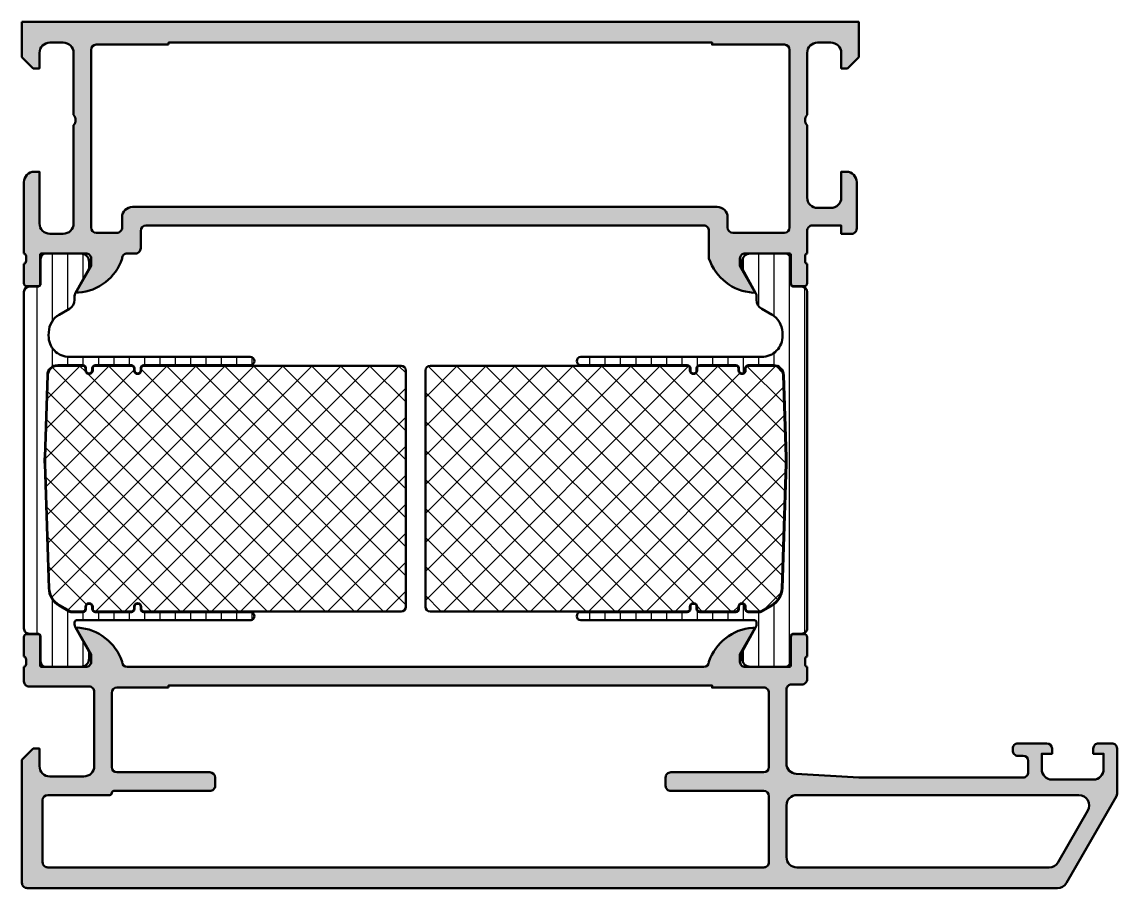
# Model space of a CAD drawing. Extents: x 0 to 106, y 0 to 84.
import ezdxf

# ---------------------------------------------------------------- set-up
doc = ezdxf.new("R2010")
doc.units = 0
for name, color, linetype, lineweight in [('0S-Alu contour', 7, 'Continuous', 50), ('0S-Alu hatch', 252, 'Continuous', 25), ('0S-Plastic contour', 254, 'Continuous', 50), ('0S-Plastic hatch', 253, 'Continuous', 25), ('0S-PT contour', 91, 'Continuous', 50), ('0S-PT hatch', 103, 'Continuous', 25)]:
    doc.layers.add(name, color=color, linetype=linetype, lineweight=lineweight)
pattern_1 = [(90, (0, 0), (-1.4859, 0), [])]
pattern_2 = [(135, (0, 0), (-1.403165018917055, -1.403165018917055), []), (225, (0, 0), (1.403165018917055, -1.403165018917055), [])]

# ---------------------------------------------------------------- blocks, each defined once
blk = doc.blocks.new('398280__3E3FF934_4271_4CB1_8915_B06DD885B882_')
at = {"layer": '0S-Alu hatch'}
h = blk.add_hatch(color=256, dxfattribs=at)
edge = h.paths.add_edge_path()
edge.add_line((5.1e-15, 83.8), (6.2e-14, 80.3999984741213))
edge.add_line((6.2e-14, 80.3999984741213), (1.099975585937675, 79.30000000000003))
edge.add_line((1.099975585937675, 79.30000000000003), (1.6999816894534, 79.30000000000003))
edge.add_line((1.6999816894534, 79.30000000000003), (1.699981689453286, 80.80000381469733))
edge.add_ellipse((2.70002008335173, 80.7999654207988), major_axis=(-1.000038394635461, 0), ratio=1, start_angle=270.00219972388936, end_angle=359.99780027593476, ccw=False)
edge.add_line((2.699981689453172, 81.80000381469726), (4.000000000000204, 81.80000381469726))
edge.add_ellipse((3.999954428526837, 80.79995824322407), major_axis=(-1.000045572511526, 0), ratio=1, start_angle=180.0026109341762, end_angle=269.9973890658958, ccw=False)
edge.add_line((5.000000000000033, 80.8000038146987), (5.000000000000119, 74.8))
edge.add_ellipse((4.474877689036763, 74.29999999999998), major_axis=(-0.7250885749144681, 0), ratio=1, start_angle=136.4038464693296, end_angle=223.5961535306705, ccw=False)
edge.add_line((5.000000000000119, 73.79999999999998), (5.000000000000033, 64.30000000000005))
edge.add_ellipse((3.99997299848457, 64.30002700151547), major_axis=(-1.000027001879994, 0), ratio=1, start_angle=90.00154703109422, end_angle=179.9984529689852, ccw=False)
edge.add_line((3.999999999999863, 63.3), (2.699981689453286, 63.3))
edge.add_ellipse((2.70000151260105, 64.30001982314776), major_axis=(-1.000019823344241, 0), ratio=1, start_angle=0.0011357599706229848, end_angle=89.99886423981098, ccw=False)
edge.add_line((1.699981689453286, 64.30000000000382), (1.699981689453286, 69.29999999999998))
edge.add_line((1.699981689453286, 69.29999999999998), (1.199981689453243, 69.29999999999998))
edge.add_arc((1.200016055021526, 68.29996563443157), 1.0000343661589, 90.00196893435886, 179.9980310656152)
edge.add_line((0.1999816894531019, 68.30000000000031), (0.1999816894531585, 61.39996551583617))
edge.add_ellipse((0.1211452429101088, 61.13244492384305), major_axis=(-0.2788950563274363, 0), ratio=1, start_angle=178.8354106259004, end_angle=253.5801235805066, ccw=False)
edge.add_line((0.3999826894531597, 61.12677651584466), (0.3999826894531588, 60.67318251584469))
edge.add_ellipse((0.1211145938099912, 60.66752185636762), major_axis=(-0.2789255417371493, 0), ratio=1, start_angle=106.4245945553547, end_angle=181.1628700728881, ccw=False)
edge.add_line((0.1999816894531591, 60.39997851584468), (0.1999816894531728, 58.51996751583616))
edge.add_arc((0.4999816894531682, 58.51996751583616), 0.2999999999999954, 180, 270.0000000000003)
edge.add_line((0.4999816894531697, 58.21996751583617), (1.479956008495951, 58.21996751583617))
edge.add_arc((1.479956008495958, 58.51996751583617), 0.3000000000000043, 269.9999999999986, 360)
edge.add_line((1.779956008495963, 58.51996751583617), (1.779956008495934, 61.27996551583617))
edge.add_ellipse((1.899956008495942, 61.27996551583617), major_axis=(-0.1200000000000079, 0), ratio=1, start_angle=270.0000000000016, end_angle=360, ccw=False)
edge.add_line((1.899956008495939, 61.39996551583617), (6.199974060058755, 61.39999084472679))
edge.add_ellipse((6.199989497152024, 60.90000628199756), major_axis=(-0.4999845629675287, 0), ratio=1, start_angle=179.9991052558096, end_angle=270.00176901520155, ccw=False)
edge.add_line((6.699974060058585, 60.8999984741226), (6.699974060058741, 60.19999389648422))
edge.add_line((6.699974060058741, 60.19999389648422), (5.311729431152647, 57.79547576904323))
edge.add_arc((5.435575379939116, 57.73756724130199), 0.1367158243071341, 154.9399071396922, 284.9282666313296)
edge.add_arc((5.082349791735735, 62.46586819594615), 4.875900108610252, 274.5693845029852, 341.2678313541294)
edge.add_ellipse((10.19996787116751, 60.89999703365564), major_axis=(-0.4999938111092688, 0), ratio=1, start_angle=269.99929079655334, end_angle=359.99983493439635, ccw=False)
edge.add_line((10.19997406005851, 61.39999084472661), (10.9999740600604, 61.39999084472662))
edge.add_arc((10.9999740600604, 61.89999084472662), 0.5, 269.9999999999998, 360)
edge.add_line((11.4999740600604, 61.89999084472662), (11.4999740600604, 63.59999542236328))
edge.add_ellipse((11.99997406006039, 63.59999542236329), major_axis=(-0.4999999999999876, 0), ratio=1, start_angle=270.0000000000018, end_angle=360, ccw=False)
edge.add_line((11.99997406006037, 64.09999542236326), (66.00016785950525, 64.09999542236334))
edge.add_ellipse((66.00016785950528, 63.59999542236332), major_axis=(-0.5000000000000142, 0), ratio=1, start_angle=180, end_angle=270.00000000000165, ccw=False)
edge.add_line((66.5001678595053, 63.59999542236332), (66.50016785950525, 60.89999847412161))
edge.add_arc((71.12727051776695, 62.47457053127343), 4.887673902098582, 198.7930956538674, 265.8043505018736)
edge.add_arc((70.76145398079537, 57.73879050912452), 0.1390384168074657, 273.3902478632479, 384.0601169720247)
edge.add_line((70.88841248841203, 57.79547576904342), (69.50016785950618, 60.19999389648444))
edge.add_line((69.50016785950618, 60.19999389648444), (69.50016785950606, 60.89999847412086))
edge.add_ellipse((70.00015242241282, 60.90000628199715), major_axis=(-0.4999845629677255, 0), ratio=1, start_angle=-90.00176901518182, end_angle=0.000894744190475194, ccw=False)
edge.add_line((70.00016785950592, 61.39999084472656), (74.30002568095722, 61.39957068898489))
edge.add_ellipse((74.30002568095722, 61.27957068898489), major_axis=(-0.1200000000000116, 0), ratio=1, start_angle=180, end_angle=270, ccw=False)
edge.add_line((74.42002568095722, 61.27957068898489), (74.42002568095721, 58.51957268898487))
edge.add_arc((74.72002568095719, 58.51957268898488), 0.2999999999999829, 180, 270.0000000000027)
edge.add_line((74.7200256809572, 58.2195726889849), (75.7, 58.21957268898489))
edge.add_arc((75.69999999999999, 58.51957268898488), 0.2999999999999971, 270.0000000000027, 360)
edge.add_line((75.99999999999999, 58.51957268898488), (76, 60.3995836889934))
edge.add_ellipse((76.07886709564322, 60.66712702951638), major_axis=(-0.2789255417371992, 0), ratio=1, start_angle=-1.1628700728805939, end_angle=73.5754054446374, ccw=False)
edge.add_line((75.799999, 60.67278768899341), (75.799999, 61.12638168899341))
edge.add_ellipse((76.07883644654305, 61.13205009699179), major_axis=(-0.2788950563274379, 0), ratio=1, start_angle=-73.58012358050632, end_angle=1.1645893740982274, ccw=False)
edge.add_line((76, 61.3995706889849), (76.00016034454768, 63.59999514771072))
edge.add_ellipse((76.50016034454747, 63.59999514771047), major_axis=(-0.4999999999997869, 0), ratio=1, start_angle=269.9999999999984, end_angle=360, ccw=False)
edge.add_line((76.50016034454748, 64.09999514771026), (79.29985570811562, 64.09999514771081))
edge.add_line((79.29985570811562, 64.09999514771081), (79.29985570811556, 63.29999972534743))
edge.add_line((79.29985570811556, 63.29999972534743), (80.29985570811544, 63.30000735474174))
edge.add_arc((80.29988644873588, 63.79997661371056), 0.4999692599138726, 269.9964771677912, 360.0026485613531)
edge.add_line((80.79985570811559, 63.79999972534759), (80.7999167432719, 68.29999972534695))
edge.add_arc((79.79982927270258, 68.29991225477806), 1.000087474394527, 0.0050112559646679, 89.99498874392633)
edge.add_line((79.79991674327138, 69.29999972534738), (79.29991674327184, 69.29999972534715))
edge.add_line((79.29991674327184, 69.29999972534715), (79.29991674327195, 66.79999972534738))
edge.add_ellipse((78.29982934579928, 66.8000871228101), major_axis=(-1.000087401291493, 0), ratio=1, start_angle=90.00501389830328, end_angle=179.9949929319336, ccw=False)
edge.add_line((78.29991686248133, 65.79999972534785), (77.00016034454717, 65.79999972534713))
edge.add_ellipse((77.00021914227587, 66.80005852307539), major_axis=(-1.000058799456728, 0), ratio=1, start_angle=0.0033686637580103707, end_angle=89.99663133637432, ccw=False)
edge.add_line((76.00016034454762, 66.79999972534438), (75.99986803435613, 73.79999972534715))
edge.add_ellipse((76.52470737467456, 74.29999972534715), major_axis=(-0.7248836686985655, 0), ratio=1, start_angle=-43.61157673630902, end_angle=43.611576736309075, ccw=False)
edge.add_line((75.99986803435613, 74.79999972534715), (75.99986803435613, 80.80043483925358))
edge.add_ellipse((76.99992284304498, 80.80038766034902), major_axis=(-1.000054809801722, 0), ratio=1, start_angle=270.0031401344176, end_angle=359.997296995918, ccw=False)
edge.add_line((76.99986803435658, 81.80044246864882), (78.29991686248067, 81.80044246864816))
edge.add_ellipse((78.29983041686523, 80.80035614156392), major_axis=(-1.000086330820304, 0), ratio=1, start_angle=180.0053828449331, end_angle=269.9950474586288, ccw=False)
edge.add_line((79.29991674327201, 80.80045009804164), (79.29991674327184, 79.29999257279023))
edge.add_line((79.29991674327184, 79.29999257279023), (79.89989232920945, 79.29999257279))
edge.add_line((79.89989232920945, 79.29999257279), (80.9998679199197, 80.39996792030846))
edge.add_line((80.9998679199197, 80.39996792030846), (80.99986791991998, 83.8))
edge.add_line((80.99986791991998, 83.8), (0, 83.8))
edge = h.paths.add_edge_path()
edge.add_line((14.19998550415048, 81.59999542236326), (14.19998550415048, 81.79999542236361))
edge.add_line((14.19998550415048, 81.79999542236361), (66.79988623046677, 81.79999542236357))
edge.add_line((66.79988623046677, 81.79999542236357), (66.79988623046683, 81.59999542236302))
edge.add_line((66.79988623046683, 81.59999542236302), (73.79988623046691, 81.59999542236308))
edge.add_ellipse((73.79987837838074, 81.0999875702771), major_axis=(-0.5000078521476543, 0), ratio=1, start_angle=180.0008997684673, end_angle=269.9991002313343, ccw=False)
edge.add_line((74.29988623046674, 81.09999542236152), (74.29988623046674, 63.89999084472655))
edge.add_ellipse((73.79988157663783, 63.89999549855547), major_axis=(-0.5000046538505677, 0), ratio=1, start_angle=90.00053328454658, end_angle=179.9994667160038, ccw=False)
edge.add_line((73.79988623046674, 63.39999084472656), (68.79987554931364, 63.39999084472656))
edge.add_ellipse((68.79987554931365, 63.89999084472655), major_axis=(-0.4999999999999858, 0), ratio=1, start_angle=0, end_angle=89.9999999999983, ccw=False)
edge.add_line((68.29987554931367, 63.89999084472655), (68.29987554931364, 64.89999542236332))
edge.add_arc((67.29987554931363, 64.89999542236333), 1.000000000000017, 0, 89.9999999999992)
edge.add_line((67.29987554931364, 65.89999542236335), (10.69997406006039, 65.89999542236329))
edge.add_arc((10.69997406006037, 64.89999542236328), 1.000000000000014, 89.9999999999992, 180)
edge.add_line((9.699974060060361, 64.89999542236328), (9.69997406006039, 63.89999084472673))
edge.add_ellipse((9.199974060060384, 63.89999084472673), major_axis=(-0.5000000000000036, 0), ratio=1, start_angle=89.99999999999733, end_angle=180, ccw=False)
edge.add_line((9.199974060060361, 63.39999084472673), (7.19998550415031, 63.39999084472684))
edge.add_ellipse((7.199990157979092, 63.89999549855549), major_axis=(-0.5000046538502977, 0), ratio=1, start_angle=0.0005332839962761682, end_angle=89.9994667154682, ccw=False)
edge.add_line((6.699985504150452, 63.89999084473138), (6.699985504150538, 81.09999542236334))
edge.add_ellipse((7.199993356236602, 81.09998757027724), major_axis=(-0.5000078521477183, 0), ratio=1, start_angle=270.0008997686535, end_angle=359.99910023153274, ccw=False)
edge.add_line((7.199985504150538, 81.59999542236326), (14.19998550415048, 81.59999542236326))
at = {"layer": '0S-Alu contour', "color": 7}
for points in [[(5.1e-15, 83.8), (6.2e-14, 80.3999984741213), (1.099975585937675, 79.30000000000003), (1.6999816894534, 79.30000000000003), (1.699981689453286, 80.80000381469733)], [(79.29991674327201, 80.80045009804164), (79.29991674327184, 79.29999257279023), (79.89989232920945, 79.29999257279), (80.9998679199197, 80.39996792030846), (80.99986791991998, 83.8), (5.1e-15, 83.8)], [(2.699981689453172, 81.80000381469726), (4.000000000000204, 81.80000381469726)], [(14.19998550415048, 81.59999542236326), (14.19998550415048, 81.79999542236361), (66.79988623046677, 81.79999542236357), (66.79988623046683, 81.59999542236302), (73.79988623046691, 81.59999542236308)], [(76.99986803435658, 81.80044246864882), (78.29991686248067, 81.80044246864816)], [(5.000000000000033, 80.8000038146987), (5.000000000000119, 74.8)], [(6.699985504150452, 63.89999084473138), (6.699985504150538, 81.09999542236334)], [(7.199985504150538, 81.59999542236326), (14.19998550415048, 81.59999542236326)], [(74.29988623046674, 81.09999542236152), (74.29988623046674, 63.89999084472655)], [(75.99986803435613, 74.79999972534715), (75.99986803435613, 80.80043483925358)], [(5.000000000000119, 73.79999999999998), (5.000000000000033, 64.30000000000005)], [(76.00016034454762, 66.79999972534438), (75.99986803435613, 73.79999972534715)], [(1.699981689453286, 64.30000000000382), (1.699981689453286, 69.29999999999998), (1.199981689453243, 69.29999999999998)], [(79.79991674327138, 69.29999972534738), (79.29991674327184, 69.29999972534715), (79.29991674327195, 66.79999972534738)], [(0.1999816894531019, 68.30000000000031), (0.1999816894531585, 61.39996551583617)], [(80.79985570811559, 63.79999972534759), (80.7999167432719, 68.29999972534695)], [(67.29987554931364, 65.89999542236335), (10.69997406006039, 65.89999542236329)], [(78.29991686248133, 65.79999972534785), (77.00016034454717, 65.79999972534713)], [(9.699974060060361, 64.89999542236328), (9.69997406006039, 63.89999084472673)], [(68.29987554931367, 63.89999084472655), (68.29987554931364, 64.89999542236332)], [(11.99997406006037, 64.09999542236326), (66.00016785950525, 64.09999542236334)], [(76.50016034454748, 64.09999514771026), (79.29985570811562, 64.09999514771081), (79.29985570811556, 63.29999972534743), (80.29985570811544, 63.30000735474174)], [(3.999999999999863, 63.3), (2.699981689453286, 63.3)], [(9.199974060060361, 63.39999084472673), (7.19998550415031, 63.39999084472684)], [(11.4999740600604, 61.89999084472662), (11.4999740600604, 63.59999542236328)], [(66.5001678595053, 63.59999542236332), (66.50016785950525, 60.89999847412161)], [(73.79988623046674, 63.39999084472656), (68.79987554931364, 63.39999084472656)], [(76, 61.3995706889849), (76.00016034454768, 63.59999514771072)], [(0.3999826894531597, 61.12677651584466), (0.3999826894531588, 60.67318251584469)], [(1.779956008495963, 58.51996751583617), (1.779956008495934, 61.27996551583617)], [(1.899956008495939, 61.39996551583617), (6.199974060058755, 61.39999084472679)], [(6.699974060058585, 60.8999984741226), (6.699974060058741, 60.19999389648422), (5.311729431152647, 57.79547576904323)], [(10.19997406005851, 61.39999084472661), (10.9999740600604, 61.39999084472662)], [(70.88841248841203, 57.79547576904342), (69.50016785950618, 60.19999389648444), (69.50016785950606, 60.89999847412086)], [(70.00016785950592, 61.39999084472656), (74.30002568095722, 61.39957068898489)], [(74.42002568095722, 61.27957068898489), (74.42002568095721, 58.51957268898487)], [(75.799999, 60.67278768899341), (75.799999, 61.12638168899341)], [(0.1999816894531591, 60.39997851584468), (0.1999816894531728, 58.51996751583616)], [(75.99999999999999, 58.51957268898488), (76, 60.3995836889934)], [(0.4999816894531697, 58.21996751583617), (1.479956008495951, 58.21996751583617)], [(74.7200256809572, 58.2195726889849), (75.7, 58.21957268898489)]]:
    blk.add_lwpolyline(points, dxfattribs=at)
at = {"layer": '0S-Alu contour', "color": 7, "extrusion": (0, 0, -1)}
for centre, radius, start, end in [((-2.70002008335173, 80.7999654207988), 1.000038394635461, 0.0021997240652303, 89.99780027611067), ((-3.999954428526837, 80.79995824322407), 1.000045572511526, 90.0026109341042, 179.9973890658238), ((-76.99992284304498, 80.80038766034902), 1.000054809801722, 0.0027030040819815, 89.9968598655824), ((-78.29983041686523, 80.80035614156392), 1.000086330820304, 90.0049525413712, 179.9946171550669), ((-7.199993356236602, 81.09998757027724), 0.5000078521477183, 0.0008997684672687, 89.9991002313465), ((-73.79987837838074, 81.0999875702771), 0.5000078521476543, 90.0008997686657, 179.9991002315327), ((-4.474877689036763, 74.29999999999998), 0.7250885749144684, 136.4038464693295, 223.5961535306705), ((-76.52470737467456, 74.29999972534715), 0.7248836686985655, 316.3884232636909, 43.61157673630913), ((-77.00021914227587, 66.80005852307539), 1.000058799456728, 270.0033686636257, 359.996631336242), ((-78.29982934579928, 66.8000871228101), 1.000087401291493, 180.0050070680665, 269.9949861016967), ((-2.70000151260105, 64.30001982314776), 1.000019823344241, 270.001135760189, 359.9988642400294), ((-3.99997299848457, 64.30002700151547), 1.000027001879994, 180.0015470310149, 269.9984529689058), ((-7.199990157979092, 63.89999549855549), 0.5000046538502977, 270.0005332845319, 359.9994667160037), ((-9.199974060060384, 63.89999084472673), 0.5000000000000036, 180, 270.0000000000027), ((-11.99997406006039, 63.59999542236329), 0.4999999999999876, 0, 89.99999999999817), ((-66.00016785950528, 63.59999542236332), 0.5000000000000142, 89.99999999999837, 180), ((-68.79987554931365, 63.89999084472655), 0.4999999999999858, 270.0000000000017, 0), ((-73.79988157663783, 63.89999549855547), 0.5000046538505677, 180.0005332839962, 269.9994667154534), ((-76.50016034454747, 63.59999514771047), 0.4999999999997869, 0, 90.0000000000016), ((-0.1211452429101088, 61.13244492384305), 0.2788950563274363, 106.4198764194934, 181.1645893740997), ((-0.1211145938099912, 60.66752185636762), 0.2789255417371493, 178.8371299271119, 253.5754054446453), ((-1.899956008495942, 61.27996551583617), 0.1200000000000079, 0, 89.99999999999841), ((-6.199989497152024, 60.90000628199756), 0.4999845629675287, 89.99823098479845, 180.0008947441905), ((-10.19996787116751, 60.89999703365564), 0.4999938111092688, 0.0001650656036298, 90.00070920344668), ((-70.00015242241282, 60.90000628199715), 0.4999845629677255, 359.9991052558095, 90.0017690151818), ((-74.30002568095722, 61.27957068898489), 0.1200000000000116, 90, 180), ((-76.07883644654305, 61.13205009699179), 0.2788950563274379, 358.8354106259018, 73.58012358050647), ((-76.07886709564322, 60.66712702951638), 0.2789255417371992, 286.4245945553626, 1.162870072880582)]:
    blk.add_arc(centre, radius, start, end, dxfattribs=at)
at = {"layer": '0S-Alu contour', "color": 7}
for centre, radius, start, end in [((1.200016055021526, 68.29996563443157), 1.0000343661589, 90.00196893435886, 179.9980310656152), ((79.79982927270258, 68.29991225477806), 1.000087474394527, 0.0050112559646679, 89.99498874392633), ((10.69997406006037, 64.89999542236328), 1.000000000000014, 89.9999999999992, 180), ((67.29987554931363, 64.89999542236333), 1.000000000000017, 0, 89.9999999999992), ((80.29988644873588, 63.79997661371056), 0.4999692599138726, 269.9964771677912, 0.0026485613531484), ((10.9999740600604, 61.89999084472662), 0.5, 269.9999999999998, 0), ((5.082349791735735, 62.46586819594615), 4.875900108610252, 274.5693845029852, 341.2678313541294), ((71.12727051776695, 62.47457053127343), 4.887673902098582, 198.7930956538674, 265.8043505018736), ((0.4999816894531682, 58.51996751583616), 0.2999999999999954, 180, 270.0000000000003), ((1.479956008495958, 58.51996751583617), 0.3000000000000043, 269.9999999999986, 0), ((74.72002568095719, 58.51957268898488), 0.2999999999999829, 180, 270.0000000000027), ((75.69999999999999, 58.51957268898488), 0.2999999999999971, 270.0000000000027, 0), ((5.435575379939116, 57.73756724130199), 0.1367158243071341, 154.9399071396922, 284.9282666313296), ((70.76145398079537, 57.73879050912452), 0.1390384168074657, 273.3902478632479, 24.06011697202465)]:
    blk.add_arc(centre, radius, start, end, dxfattribs=at)
blk = doc.blocks.new('284257__7A2CAA1E_355B_45DE_AD1F_2822E17D1EDF___F75350BE_6577_472E_A7F8_749E11433FA5_')
at = {"layer": '0S-Plastic hatch'}
h = blk.add_hatch(dxfattribs=at)
h.set_pattern_fill('ANSI31', color=256, scale=0.4680000000000001, angle=45, style=0)
h.set_pattern_definition(pattern_1)
edge = h.paths.add_edge_path()
edge.add_line((0.2000000014750878, 57.6899750590773), (0.2000000014750878, 25.10994360091739))
edge.add_arc((0.7000000014750949, 25.10994360091745), 0.5000000000000071, 180, 270.0000000000122)
edge.add_line((0.7000000014752014, 24.60994360091745), (1.51033133193887, 24.60994360091746))
edge.add_ellipse((1.510331331938841, 24.30994360091757), major_axis=(-0.2999999999998941, 0), ratio=1, start_angle=179.9920753769033, end_angle=269.99999999999454, ccw=False)
edge.add_line((1.810331329069253, 24.30990210768817), (1.80999940071082, 21.91002848537973))
edge.add_arc((2.309999395928354, 21.90995932999744), 0.5000000000000014, 179.9920753769491, 269.9999999999936)
edge.add_line((2.309999395928299, 21.40995932999743), (5.700000001474974, 21.40995932999738))
edge.add_arc((5.700000001474988, 22.20995932999743), 0.800000000000054, 269.999999999999, 360)
edge.add_line((6.500000001475042, 22.20995932999745), (6.500000001475042, 22.85995932999769))
edge.add_line((6.500000001475042, 22.85995932999769), (5.162690147969227, 25.27253016922791))
edge.add_ellipse((5.600000001982899, 25.5149349795975), major_axis=(-0.5000000005077773, 0), ratio=1, start_angle=0, end_angle=29.000000000032628, ccw=False)
edge.add_line((5.100000001475121, 25.51493497959751), (5.100000001475121, 25.70995932999755))
edge.add_ellipse((5.300000001475049, 25.70995932999754), major_axis=(-0.1999999999999273, 0), ratio=1, start_angle=269.99999999999875, end_angle=360, ccw=False)
edge.add_line((5.300000001475053, 25.90995932999746), (22.09952632714267, 25.90995932999742))
edge.add_arc((22.09952632714261, 26.30995932999742), 0.3999999999999986, 270.0000000000081, 450.0000000000081)
edge.add_line((22.09952632714256, 26.70995932999742), (11.7995263271426, 26.70995932999749))
edge.add_ellipse((11.79952632714258, 27.00995932999748), major_axis=(-0.29999999999999, 0), ratio=1, start_angle=0, end_angle=90.00000000000381, ccw=False)
edge.add_line((11.49952632714259, 27.00995932999748), (11.49952632714259, 27.20995932999752))
edge.add_arc((11.19952632714257, 27.20995932999748), 0.3000000000000114, 0, 180)
edge.add_line((10.89952632714256, 27.20995932999748), (10.89952632714262, 27.0099593299976))
edge.add_ellipse((10.59952632714256, 27.00995932999751), major_axis=(-0.3000000000000558, 0), ratio=1, start_angle=90.00000000001933, end_angle=180, ccw=False)
edge.add_line((10.59952632714266, 26.70995932999746), (7.09999931691267, 26.70995932999745))
edge.add_ellipse((7.099999316912665, 27.0099590914773), major_axis=(-0.2999997614798495, 0), ratio=1, start_angle=0, end_angle=90.00000000000102, ccw=False)
edge.add_line((6.799999555432817, 27.00995909147729), (6.799999555432817, 27.20995909147735))
edge.add_arc((6.499999555432806, 27.20995909147731), 0.3000000000000114, 0, 180)
edge.add_line((6.199999555432794, 27.20995909147731), (6.199999555432851, 27.00995909147743))
edge.add_ellipse((5.89999979395297, 27.00995909147736), major_axis=(-0.2999997614798815, 0), ratio=1, start_angle=90.0000000000162, end_angle=180, ccw=False)
edge.add_line((5.899999793953055, 26.70995932999748), (4.73589838627471, 26.70995932999748))
edge.add_ellipse((4.735898386274792, 26.9099593296289), major_axis=(-0.199999999631423, 0), ratio=1, start_angle=59.9999999999838, end_angle=89.99999999997658, ccw=False)
edge.add_line((4.635898386459031, 26.73675424919124), (3.599095903168302, 27.33535231302262))
edge.add_ellipse((4.599095737739393, 29.0674032071846), major_axis=(-1.999999992277373, 0), ratio=1, start_angle=1.7229977105129137, end_angle=60.00000534461299, ccw=False)
edge.add_line((2.600000001475121, 29.00726830584169), (2.205380571511069, 41.03196169252567))
edge.add_ellipse((12.2000000014776, 41.35995932999708), major_axis=(-10.00000000000257, 0), ratio=1, start_angle=-1.8796251590011934, end_angle=1.8796251589910753, ccw=False)
edge.add_line((2.205380571511126, 41.68795696747018), (2.463154922829131, 49.62275909374463))
edge.add_ellipse((3.46261686582563, 49.58995932999744), major_axis=(-1.000000000000103, 0), ratio=1, start_angle=270.00000000000296, end_angle=358.120374841006, ccw=False)
edge.add_line((3.462616865825578, 50.58995932999756), (5.900000001475133, 50.58995932999747))
edge.add_ellipse((5.900000001475121, 50.2899593299975), major_axis=(-0.2999999999999687, 0), ratio=1, start_angle=180, end_angle=269.9999999999978, ccw=False)
edge.add_line((6.200000001475087, 50.2899593299975), (6.200000001475087, 50.08995932999747))
edge.add_arc((6.50000000147507, 50.08995932999746), 0.2999999999999829, 180, 360)
edge.add_line((6.800000001475053, 50.08995932999745), (6.800000001475053, 50.28995932999741))
edge.add_ellipse((7.100000001475049, 50.28995932999746), major_axis=(-0.2999999999999954, 0), ratio=1, start_angle=270.0000000000078, end_angle=360, ccw=False)
edge.add_line((7.100000001475008, 50.58995932999746), (10.59952632714261, 50.58995932999747))
edge.add_ellipse((10.59952632714262, 50.28995932999747), major_axis=(-0.2999999999999971, 0), ratio=1, start_angle=180, end_angle=270.00000000000307, ccw=False)
edge.add_line((10.89952632714262, 50.28995932999752), (10.89952632714262, 50.08995932999749))
edge.add_arc((11.1995263271426, 50.08995932999748), 0.2999999999999829, 180, 360)
edge.add_line((11.49952632714259, 50.08995932999747), (11.49952632714259, 50.28995932999743))
edge.add_ellipse((11.79952632714259, 50.28995932999748), major_axis=(-0.3000000000000007, 0), ratio=1, start_angle=270.0000000000088, end_angle=360, ccw=False)
edge.add_line((11.79952632714254, 50.58995932999748), (22.09952632714261, 50.58995932999748))
edge.add_arc((22.09952632714264, 50.98995932999748), 0.3999999999999915, 269.9999999999959, 449.9999999999959)
edge.add_line((22.09952632714267, 51.38995932999747), (4.587861413774774, 51.38995932999735))
edge.add_ellipse((4.587861413774779, 53.38995932999741), major_axis=(-2.000000000000056, 0), ratio=1, start_angle=-1.8796251589956796, end_angle=89.99999999999989, ccw=False)
edge.add_line((2.588937527781938, 53.45555885749184), (2.600000001475121, 53.79265035415312))
edge.add_ellipse((4.599095745458574, 53.73251545257811), major_axis=(-2.000000000000047, 0), ratio=1, start_angle=299.99999465538866, end_angle=358.2770022894894, ccw=False)
edge.add_line((3.599095907026097, 55.46456635342808), (4.599999920691358, 56.04243842649395))
edge.add_arc((4.100000001475108, 56.90846387691885), 0.9999999999999593, 299.9999946553916, 360)
edge.add_line((5.100000001475067, 56.90846387691886), (5.100000001475121, 57.28498368049746))
edge.add_ellipse((5.600000001597035, 57.28498368049762), major_axis=(-0.5000000001219141, 0), ratio=1, start_angle=331.0000000000197, end_angle=360, ccw=False)
edge.add_line((5.162690147920626, 57.52738849067974), (6.500000001475099, 59.93995932999751))
edge.add_line((6.500000001475099, 59.93995932999751), (6.500000001475099, 60.58995932999748))
edge.add_arc((5.700000001475101, 60.58995932999735), 0.7999999999999972, 0, 90.00000000000509)
edge.add_line((5.70000000147503, 61.38995932999735), (2.309999391145948, 61.38995932999741))
edge.add_arc((2.309999391145935, 60.8899593299974), 0.5000000000000142, 89.9999999999985, 180.0079247372927)
edge.add_line((1.809999395928526, 60.88989017361878), (1.810331329069311, 58.4900165529044))
edge.add_ellipse((1.510331331938943, 58.48997505907725), major_axis=(-0.2999999999999315, 0), ratio=1, start_angle=89.99999999998607, end_angle=180.0079247372928, ccw=False)
edge.add_line((1.51033133193887, 58.18997505907731), (0.700000001475031, 58.1899750590773))
edge.add_arc((0.7000000014750523, 57.68997505907734), 0.4999999999999645, 90.00000000000244, 180)
at = {"layer": '0S-Plastic contour', "color": 7}
for points in [[(1.809999395928526, 60.88989017361878), (1.810331329069311, 58.4900165529044)], [(5.70000000147503, 61.38995932999735), (2.309999391145948, 61.38995932999741)], [(5.162690147920626, 57.52738849067974), (6.500000001475099, 59.93995932999751), (6.500000001475099, 60.58995932999748)], [(0.2000000014750878, 57.6899750590773), (0.2000000014750878, 25.10994360091739)], [(1.51033133193887, 58.18997505907731), (0.700000001475031, 58.1899750590773)], [(5.100000001475067, 56.90846387691886), (5.100000001475121, 57.28498368049746)], [(3.599095907026097, 55.46456635342808), (4.599999920691358, 56.04243842649395)], [(2.588937527781938, 53.45555885749184), (2.600000001475121, 53.79265035415312)], [(22.09952632714267, 51.38995932999747), (4.587861413774774, 51.38995932999735)], [(3.462616865825578, 50.58995932999756), (5.900000001475133, 50.58995932999747)], [(6.200000001475087, 50.2899593299975), (6.200000001475087, 50.08995932999747)], [(6.800000001475053, 50.08995932999745), (6.800000001475053, 50.28995932999741)], [(7.100000001475008, 50.58995932999746), (10.59952632714261, 50.58995932999747)], [(10.89952632714262, 50.28995932999752), (10.89952632714262, 50.08995932999749)], [(11.49952632714259, 50.08995932999747), (11.49952632714259, 50.28995932999743)], [(11.79952632714254, 50.58995932999748), (22.09952632714261, 50.58995932999748)], [(2.205380571511126, 41.68795696747018), (2.463154922829131, 49.62275909374463)], [(2.600000001475121, 29.00726830584169), (2.205380571511069, 41.03196169252567)], [(4.635898386459031, 26.73675424919124), (3.599095903168302, 27.33535231302262)], [(5.899999793953055, 26.70995932999748), (4.73589838627471, 26.70995932999748)], [(6.199999555432794, 27.20995909147731), (6.199999555432851, 27.00995909147743)], [(6.799999555432817, 27.00995909147729), (6.799999555432817, 27.20995909147735)], [(10.59952632714266, 26.70995932999746), (7.09999931691267, 26.70995932999745)], [(10.89952632714256, 27.20995932999748), (10.89952632714262, 27.0099593299976)], [(11.49952632714259, 27.00995932999748), (11.49952632714259, 27.20995932999752)], [(22.09952632714256, 26.70995932999742), (11.7995263271426, 26.70995932999749)], [(5.100000001475121, 25.51493497959751), (5.100000001475121, 25.70995932999755)], [(5.300000001475053, 25.90995932999746), (22.09952632714267, 25.90995932999742)], [(0.7000000014752014, 24.60994360091745), (1.51033133193887, 24.60994360091746)], [(6.500000001475042, 22.20995932999745), (6.500000001475042, 22.85995932999769), (5.162690147969227, 25.27253016922791)], [(1.810331329069253, 24.30990210768817), (1.80999940071082, 21.91002848537973)], [(2.309999395928299, 21.40995932999743), (5.700000001474974, 21.40995932999738)]]:
    blk.add_lwpolyline(points, dxfattribs=at)
for centre, radius, start, end in [((2.309999391145935, 60.8899593299974), 0.5000000000000142, 89.9999999999985, 180.0079247372927), ((5.700000001475101, 60.58995932999735), 0.7999999999999972, 0, 90.00000000000509), ((0.7000000014750523, 57.68997505907734), 0.4999999999999645, 90.00000000000244, 180), ((4.100000001475108, 56.90846387691885), 0.9999999999999593, 299.9999946553916, 0), ((22.09952632714264, 50.98995932999748), 0.3999999999999915, 269.9999999999959, 89.99999999999594), ((6.50000000147507, 50.08995932999746), 0.2999999999999829, 180, 0), ((11.1995263271426, 50.08995932999748), 0.2999999999999829, 180, 0), ((6.499999555432806, 27.20995909147731), 0.3000000000000114, 0, 180), ((11.19952632714257, 27.20995932999748), 0.3000000000000114, 0, 180), ((22.09952632714261, 26.30995932999742), 0.3999999999999986, 270.0000000000081, 90.00000000000813), ((0.7000000014750949, 25.10994360091745), 0.5000000000000071, 180, 270.0000000000122), ((2.309999395928354, 21.90995932999744), 0.5000000000000014, 179.9920753769491, 269.9999999999936), ((5.700000001474988, 22.20995932999743), 0.800000000000054, 269.999999999999, 0)]:
    blk.add_arc(centre, radius, start, end, dxfattribs=at)
at = {"layer": '0S-Plastic contour', "color": 7, "extrusion": (0, 0, -1)}
for centre, radius, start, end in [((-1.510331331938943, 58.48997505907725), 0.2999999999999315, 179.9920752627072, 270.000000000014), ((-5.600000001597035, 57.28498368049762), 0.5000000001219141, 0, 28.99999999998028), ((-4.599095745458574, 53.73251545257811), 2.000000000000047, 1.722997710510562, 60.00000534461133), ((-4.587861413774779, 53.38995932999741), 2.000000000000056, 270.0000000000001, 1.879625158995722), ((-3.46261686582563, 49.58995932999744), 1.000000000000103, 1.879625158993977, 89.99999999999704), ((-5.900000001475121, 50.2899593299975), 0.2999999999999687, 90.00000000000222, 180), ((-7.100000001475049, 50.28995932999746), 0.2999999999999954, 0, 89.9999999999922), ((-10.59952632714262, 50.28995932999747), 0.2999999999999971, 89.99999999999694, 180), ((-11.79952632714259, 50.28995932999748), 0.3000000000000007, 0, 89.99999999999118), ((-12.2000000014776, 41.35995932999708), 10.00000000000257, 358.1203748410089, 1.879625159001152), ((-4.599095737739393, 29.0674032071846), 1.999999992277373, 299.999994655387, 358.2770022894871), ((-4.735898386274792, 26.9099593296289), 0.199999999631423, 270.0000000000234, 300.0000000000162), ((-5.89999979395297, 27.00995909147736), 0.2999997614798815, 180, 269.9999999999838), ((-7.099999316912665, 27.0099590914773), 0.2999997614798495, 269.999999999999, 0), ((-10.59952632714256, 27.00995932999751), 0.3000000000000558, 180, 269.9999999999807), ((-11.79952632714258, 27.00995932999748), 0.29999999999999, 269.9999999999962, 0), ((-5.300000001475049, 25.70995932999754), 0.1999999999999273, 0, 90.00000000000126), ((-5.600000001982899, 25.5149349795975), 0.5000000005077773, 330.9999999999674, 0), ((-1.510331331938841, 24.30994360091757), 0.2999999999998941, 90.00000000000547, 180.0079246230968)]:
    blk.add_arc(centre, radius, start, end, dxfattribs=at)
blk = doc.blocks.new('284257__750A17C5_6450_47BB_A26E_AD078E4FA808___C47D65BC_4E6A_49C7_9E9B_2934E1459BD3_')
at = {"layer": '0S-Plastic hatch'}
h = blk.add_hatch(dxfattribs=at)
h.set_pattern_fill('ANSI31', color=256, scale=0.4680000000000001, angle=45, style=0)
h.set_pattern_definition(pattern_1)
edge = h.paths.add_edge_path()
edge.add_line((76.00000041910573, 57.68997461983714), (76.00000004152109, 25.10994316167725))
edge.add_ellipse((75.5000000415211, 25.10994316747202), major_axis=(-0.4999999999999858, 0), ratio=1, start_angle=89.99999933595961, end_angle=180, ccw=False)
edge.add_line((75.50000003572626, 24.60994316747203), (74.68966870526259, 24.60994317686334))
edge.add_arc((74.68966870178578, 24.30994317686344), 0.2999999999998956, 89.99999933597753, 180.0079239590908)
edge.add_line((74.38966870465488, 24.30990168711089), (74.39000060520011, 21.91002806479859))
edge.add_ellipse((73.89000060998175, 21.90995891521104), major_axis=(-0.5000000000000256, 0), ratio=1, start_angle=89.99999933598241, end_angle=180.0079239590908, ccw=False)
edge.add_line((73.89000060418711, 21.40995891521102), (70.49999999864043, 21.40995895449921))
edge.add_ellipse((70.50000000791198, 22.20995895449926), major_axis=(-0.8000000000000541, 0), ratio=1, start_angle=-8.53773599374108e-07, end_angle=89.99999933597451, ccw=False)
edge.add_line((69.70000000791192, 22.20995896377083), (69.70000001544506, 22.85995896377108))
edge.add_line((69.70000001544506, 22.85995896377108), (71.03730989691124, 25.27252978750261))
edge.add_arc((70.6000000457069, 25.51493460294039), 0.5000000005077868, 330.9999993359405, 360)
edge.add_line((71.10000004621467, 25.5149345971454), (71.10000004847491, 25.70995894754571))
edge.add_arc((70.900000048475, 25.70995894986359), 0.1999999999999247, 8.537736463e-07, 89.99999933597346)
edge.add_line((70.90000005079288, 25.90995894986351), (54.10047372512526, 25.90995914456073))
edge.add_ellipse((54.1004737297611, 26.30995914456073), major_axis=(-0.3999999999999986, 0), ratio=1, start_angle=-90.00000066403459, end_angle=89.9999993359653, ccw=False)
edge.add_line((54.10047373439693, 26.70995914456073), (64.40047373439688, 26.70995902518947))
edge.add_arc((64.40047373787374, 27.00995902518946), 0.29999999999999, 269.9999993359694, 360)
edge.add_line((64.70047373787372, 27.00995902171266), (64.70047374019163, 27.20995902171266))
edge.add_ellipse((65.00047374019164, 27.2099590182358), major_axis=(-0.3000000000000114, 0), ratio=1, start_angle=180.0000012074183, end_angle=359.9999987925817, ccw=False)
edge.add_line((65.30047374019165, 27.20995901475895), (65.3004737378737, 27.00995901475908))
edge.add_arc((65.60047373787376, 27.00995901128216), 0.3000000000000539, 180, 269.9999993359558)
edge.add_line((65.60047373439683, 26.7099590112821), (69.10000074462681, 26.7099589707245))
edge.add_arc((69.10000074810365, 27.00995873220434), 0.2999997614798459, 269.9999993359715, 360)
edge.add_line((69.40000050958349, 27.00995872872756), (69.4000005119014, 27.20995872872757))
edge.add_ellipse((69.7000005119014, 27.20995872525069), major_axis=(-0.3000000000000114, 0), ratio=1, start_angle=180.0000012074183, end_angle=359.9999987925817, ccw=False)
edge.add_line((70.0000005119014, 27.20995872177385), (70.00000050958347, 27.00995872177398))
edge.add_arc((70.30000027106335, 27.00995871829707), 0.2999997614798814, 180, 269.9999993359579)
edge.add_line((70.30000026758644, 26.70995895681719), (71.46410167526477, 26.7099589433259))
edge.add_arc((71.46410167758259, 26.90995894295728), 0.1999999996313836, 269.9999993359938, 299.9999993359923)
edge.add_line((71.56410167539099, 26.73675386136072), (72.60090416561914, 27.33535191317614))
edge.add_arc((71.60090435112157, 29.06740281892755), 1.999999992277375, 299.9999939913604, 358.2770016254602)
edge.add_line((73.6000000866889, 29.00726789441622), (73.99461965601255, 41.03196127652678))
edge.add_arc((64.00000022984574, 41.3599590298303), 10.00000000000415, 358.1203741769828, 361.8796244949744)
edge.add_line((73.99461966361511, 41.68795655147129), (73.7368454042571, 49.6227586807332))
edge.add_arc((72.73738346088047, 49.58995892856925), 1.000000000000097, 1.879624494966834, 89.99999933597103)
edge.add_line((72.73738347246996, 50.58995892856934), (70.3000003368204, 50.58995895681718))
edge.add_arc((70.30000033334359, 50.28995895681721), 0.2999999999999687, 89.99999933597753, 179.9999987925817)
edge.add_line((70.00000033334362, 50.28995896029405), (70.00000033102573, 50.08995896029402))
edge.add_ellipse((69.70000033102575, 50.08995896377085), major_axis=(-0.2999999999999829, 0), ratio=1, start_angle=0, end_angle=180, ccw=False)
edge.add_line((69.40000033102577, 50.08995896724767), (69.40000033334366, 50.28995896724763))
edge.add_arc((69.10000033334366, 50.28995897072451), 0.29999999999999, 0, 89.99999933596666)
edge.add_line((69.10000033682051, 50.58995897072451), (65.60047401115293, 50.58995901128211))
edge.add_arc((65.60047400767607, 50.28995901128212), 0.29999999999999, 89.99999933596939, 180)
edge.add_line((65.30047400767609, 50.28995901475899), (65.3004740053582, 50.08995901475896))
edge.add_ellipse((65.00047400535821, 50.08995901823579), major_axis=(-0.2999999999999829, 0), ratio=1, start_angle=0, end_angle=180, ccw=False)
edge.add_line((64.70047400535823, 50.08995902171261), (64.70047400767612, 50.28995902171257))
edge.add_arc((64.40047400767612, 50.28995902518946), 0.2999999999999971, 0, 89.99999933596396)
edge.add_line((64.400474011153, 50.58995902518947), (54.10047401115294, 50.5899591445608))
edge.add_ellipse((54.10047401578869, 50.98995914456079), major_axis=(-0.3999999999999915, 0), ratio=1, start_angle=-90.00000066402248, end_angle=89.99999933597752, ccw=False)
edge.add_line((54.10047402042444, 51.38995914456078), (71.61213893379232, 51.3899589416101))
edge.add_arc((71.61213895697122, 53.38995894161016), 2.000000000000059, 269.9999993359735, 361.879624494969)
edge.add_line((73.61106284372433, 53.45555844593816), (73.60000037393785, 53.79264994272765))
edge.add_arc((71.60090462925747, 53.73251506432104), 2.000000000000047, 1.722997046483787, 60.000004680585)
edge.add_line((72.60090448776344, 55.46456595358158), (71.60000048079542, 56.04243803824736))
edge.add_ellipse((72.10000041004845, 56.90846348287757), major_axis=(-0.9999999999999912, 0), ratio=1, start_angle=0, end_angle=60.00000468058113, ccw=False)
edge.add_line((71.10000041004847, 56.90846349446701), (71.10000041441207, 57.28498329804562))
edge.add_arc((70.60000041429015, 57.28498330384049), 0.5000000001219141, 0, 28.99999933595334)
edge.add_line((71.0373102707759, 57.52738810895444), (69.7000004451818, 59.93995896377089))
edge.add_line((69.7000004451818, 59.93995896377089), (69.70000045271495, 60.58995896377087))
edge.add_ellipse((70.50000045271494, 60.58995895449919), major_axis=(-0.7999999999999973, 0), ratio=1, start_angle=269.9999993359694, end_angle=359.99999914622634, ccw=False)
edge.add_line((70.50000046198657, 61.38995895449918), (73.89000107231566, 61.389958915211))
edge.add_ellipse((73.89000106652092, 60.88995891521097), major_axis=(-0.5000000000000285, 0), ratio=1, start_angle=179.9920745987205, end_angle=269.99999933597263, ccw=False)
edge.add_line((74.39000106173755, 60.88988975303764), (74.38966910078355, 58.49001613232712))
edge.add_arc((74.68966909791344, 58.48997463502311), 0.2999999999999299, 179.9920745986744, 269.9999993359884)
edge.add_line((74.68966909443668, 58.18997463502318), (75.5000004249005, 58.18997462563188))
edge.add_ellipse((75.50000041910576, 57.6899746256319), major_axis=(-0.4999999999999787, 0), ratio=1, start_angle=180, end_angle=269.99999933597104, ccw=False)
at = {"layer": '0S-Plastic contour', "color": 7}
for points in [[(71.0373102707759, 57.52738810895444), (69.7000004451818, 59.93995896377089), (69.70000045271495, 60.58995896377087)], [(70.50000046198657, 61.38995895449918), (73.89000107231566, 61.389958915211)], [(74.39000106173755, 60.88988975303764), (74.38966910078355, 58.49001613232712)], [(71.10000041004847, 56.90846349446701), (71.10000041441207, 57.28498329804562)], [(74.68966909443668, 58.18997463502318), (75.5000004249005, 58.18997462563188)], [(76.00000041910573, 57.68997461983714), (76.00000004152109, 25.10994316167725)], [(72.60090448776344, 55.46456595358158), (71.60000048079542, 56.04243803824736)], [(73.61106284372433, 53.45555844593816), (73.60000037393785, 53.79264994272765)], [(54.10047402042444, 51.38995914456078), (71.61213893379232, 51.3899589416101)], [(64.400474011153, 50.58995902518947), (54.10047401115294, 50.5899591445608)], [(64.70047400535823, 50.08995902171261), (64.70047400767612, 50.28995902171257)], [(65.30047400767609, 50.28995901475899), (65.3004740053582, 50.08995901475896)], [(69.10000033682051, 50.58995897072451), (65.60047401115293, 50.58995901128211)], [(69.40000033102577, 50.08995896724767), (69.40000033334366, 50.28995896724763)], [(70.00000033334362, 50.28995896029405), (70.00000033102573, 50.08995896029402)], [(72.73738347246996, 50.58995892856934), (70.3000003368204, 50.58995895681718)], [(73.99461966361511, 41.68795655147129), (73.7368454042571, 49.6227586807332)], [(73.6000000866889, 29.00726789441622), (73.99461965601255, 41.03196127652678)], [(54.10047373439693, 26.70995914456073), (64.40047373439688, 26.70995902518947)], [(64.70047373787372, 27.00995902171266), (64.70047374019163, 27.20995902171266)], [(65.30047374019165, 27.20995901475895), (65.3004737378737, 27.00995901475908)], [(65.60047373439683, 26.7099590112821), (69.10000074462681, 26.7099589707245)], [(69.40000050958349, 27.00995872872756), (69.4000005119014, 27.20995872872757)], [(70.0000005119014, 27.20995872177385), (70.00000050958347, 27.00995872177398)], [(70.30000026758644, 26.70995895681719), (71.46410167526477, 26.7099589433259)], [(71.56410167539099, 26.73675386136072), (72.60090416561914, 27.33535191317614)], [(70.90000005079288, 25.90995894986351), (54.10047372512526, 25.90995914456073)], [(71.10000004621467, 25.5149345971454), (71.10000004847491, 25.70995894754571)], [(69.70000000791192, 22.20995896377083), (69.70000001544506, 22.85995896377108), (71.03730989691124, 25.27252978750261)], [(75.50000003572626, 24.60994316747203), (74.68966870526259, 24.60994317686334)], [(74.38966870465488, 24.30990168711089), (74.39000060520011, 21.91002806479859)], [(73.89000060418711, 21.40995891521102), (70.49999999864043, 21.40995895449921)]]:
    blk.add_lwpolyline(points, dxfattribs=at)
at = {"layer": '0S-Plastic contour', "color": 7, "extrusion": (0, 0, -1)}
for centre, radius, start, end in [((-70.50000045271494, 60.58995895449919), 0.7999999999999973, 8.537736463e-07, 90.0000006640306), ((-73.89000106652092, 60.88995891521097), 0.5000000000000285, 90.00000066402735, 180.0079254012796), ((-75.50000041910576, 57.6899746256319), 0.4999999999999787, 90.00000066402897, 180), ((-72.10000041004845, 56.90846348287757), 0.9999999999999912, 299.9999953194189, 0), ((-54.10047401578869, 50.98995914456079), 0.3999999999999915, 270.0000006640225, 90.00000066402245), ((-65.00047400535821, 50.08995901823579), 0.2999999999999829, 180, 0), ((-69.70000033102575, 50.08995896377085), 0.2999999999999829, 180, 0), ((-54.1004737297611, 26.30995914456073), 0.3999999999999986, 270.0000006640347, 90.00000066403469), ((-65.00047374019164, 27.2099590182358), 0.3000000000000114, 1.2074182697e-06, 179.9999987925817), ((-69.7000005119014, 27.20995872525069), 0.3000000000000114, 1.2074182697e-06, 179.9999987925817), ((-75.5000000415211, 25.10994316747202), 0.4999999999999858, 180, 270.0000006640404), ((-70.50000000791198, 22.20995895449926), 0.8000000000000541, 270.0000006640255, 8.537736463e-07), ((-73.89000060998175, 21.90995891521104), 0.5000000000000256, 179.9920760409092, 270.0000006640176)]:
    blk.add_arc(centre, radius, start, end, dxfattribs=at)
at = {"layer": '0S-Plastic contour', "color": 7}
for centre, radius, start, end in [((74.68966909791344, 58.48997463502311), 0.2999999999999299, 179.9920745986744, 269.9999993359884), ((70.60000041429015, 57.28498330384049), 0.5000000001219141, 0, 28.99999933595334), ((71.60090462925747, 53.73251506432104), 2.000000000000047, 1.722997046483787, 60.000004680585), ((71.61213895697122, 53.38995894161016), 2.000000000000059, 269.9999993359735, 1.879624494968967), ((64.40047400767612, 50.28995902518946), 0.2999999999999971, 0, 89.99999933596396), ((65.60047400767607, 50.28995901128212), 0.29999999999999, 89.99999933596939, 180), ((69.10000033334366, 50.28995897072451), 0.29999999999999, 0, 89.99999933596666), ((70.30000033334359, 50.28995895681721), 0.2999999999999687, 89.99999933597753, 179.9999987925817), ((72.73738346088047, 49.58995892856925), 1.000000000000097, 1.879624494966834, 89.99999933597103), ((64.00000022984574, 41.3599590298303), 10.00000000000415, 358.1203741769828, 1.879624494974397), ((71.60090435112157, 29.06740281892755), 1.999999992277375, 299.9999939913604, 358.2770016254602), ((64.40047373787374, 27.00995902518946), 0.29999999999999, 269.9999993359694, 0), ((65.60047373787376, 27.00995901128216), 0.3000000000000539, 180, 269.9999993359558), ((69.10000074810365, 27.00995873220434), 0.2999997614798459, 269.9999993359715, 0), ((70.30000027106335, 27.00995871829707), 0.2999997614798814, 180, 269.9999993359579), ((71.46410167758259, 26.90995894295728), 0.1999999996313836, 269.9999993359938, 299.9999993359923), ((70.900000048475, 25.70995894986359), 0.1999999999999247, 8.537736463e-07, 89.99999933597346), ((70.6000000457069, 25.51493460294039), 0.5000000005077868, 330.9999993359405, 0), ((74.68966870178578, 24.30994317686344), 0.2999999999998956, 89.99999933597753, 180.0079239590908)]:
    blk.add_arc(centre, radius, start, end, dxfattribs=at)
blk = doc.blocks.new('371350__FA46C065_A103_4F24_A1E4_EAB1E5DA20E4_')
at = {"layer": '0S-PT hatch'}
h = blk.add_hatch(dxfattribs=at)
h.set_pattern_fill('ANSI37', color=256, scale=0.625, angle=90, style=0)
h.set_pattern_definition(pattern_2)
edge = h.paths.add_edge_path()
edge.add_arc((39.50000081283123, 50.08995931377224), 0.4499999999999888, 89.99999933597212, 179.9999991462263)
edge.add_line((39.05000081283123, 50.08995931898749), (39.05000054766463, 27.20995931898743))
edge.add_arc((39.50000054766462, 27.20995931377218), 0.4499999999999993, 180, 269.9999993359748)
edge.add_line((39.50000054244938, 26.75995931377218), (64.40047373497637, 26.75995902518941))
edge.add_arc((64.40047373787374, 27.0099590251894), 0.25, 269.9999993359759, 360)
edge.add_line((64.65047373787374, 27.00995902229213), (64.65047374019163, 27.20995902229214))
edge.add_ellipse((65.00047374019164, 27.2099590182358), major_axis=(-0.3500000000000085, 0), ratio=1, start_angle=180, end_angle=360, ccw=False)
edge.add_line((65.35047374019165, 27.20995901417947), (65.3504737378737, 27.00995901417958))
edge.add_arc((65.60047373787376, 27.00995901128211), 0.2500000000000497, 180, 269.9999993359726)
edge.add_line((65.60047373497639, 26.75995901128206), (69.1000007452063, 26.75995897072446))
edge.add_arc((69.10000074810365, 27.00995873220433), 0.249999761479856, 269.9999993359753, 360.0000008537737)
edge.add_line((69.3500005095835, 27.00995872930703), (69.3500005119014, 27.20995872930704))
edge.add_ellipse((69.7000005119014, 27.2099587252507), major_axis=(-0.3500000000000085, 0), ratio=1, start_angle=180, end_angle=360, ccw=False)
edge.add_line((70.05000051190142, 27.20995872119436), (70.05000050958347, 27.00995872119448))
edge.add_arc((70.30000027106335, 27.00995871829701), 0.2499997614798773, 179.9999991462263, 269.9999993359721)
edge.add_line((70.30000026816597, 26.75995895681714), (71.46410167584415, 26.75995894332584))
edge.add_arc((71.4641016752497, 26.90995895166331), 0.1500000083374781, 270.0000002270648, 300.0000002270871)
edge.add_line((71.5391016799333, 26.78005513417244), (72.57590417016017, 27.37865318598712))
edge.add_arc((71.60090435112156, 29.06740281892755), 1.949999992277382, 299.9999939913609, 357.9617513926253)
edge.add_line((73.54967059143641, 28.99804785882445), (73.94464655888173, 41.0336012652933))
edge.add_arc((64.0002547141546, 41.35995898777152), 9.94974565124639, 358.120326352545, 361.8417020590282)
edge.add_line((73.94486066183303, 41.67972619981031), (73.68687230708827, 49.62111869312501))
edge.add_arc((72.73738346088047, 49.58995892856917), 0.9500000000001023, 1.879624494971101, 89.99999933597368)
edge.add_line((72.73738347189044, 50.53995892856928), (70.30000033624094, 50.53995895681719))
edge.add_arc((70.30000033334358, 50.28995895681723), 0.2499999999999574, 89.99999933597265, 180)
edge.add_line((70.0500003333436, 50.28995895971458), (70.05000033102573, 50.08995895971455))
edge.add_ellipse((69.70000033102575, 50.08995896377085), major_axis=(-0.3499999999999801, 0), ratio=1, start_angle=0, end_angle=180, ccw=False)
edge.add_line((69.35000033102577, 50.08995896782715), (69.35000033334364, 50.28995896782712))
edge.add_arc((69.10000033334364, 50.28995897072455), 0.2499999999999929, 0, 89.99999933596939)
edge.add_line((69.10000033624102, 50.53995897072454), (65.60047401057344, 50.53995901128213))
edge.add_arc((65.60047400767607, 50.28995901128213), 0.2499999999999858, 89.99999933597265, 180)
edge.add_line((65.35047400767608, 50.28995901417952), (65.3504740053582, 50.08995901417949))
edge.add_ellipse((65.00047400535821, 50.08995901823579), major_axis=(-0.3499999999999801, 0), ratio=1, start_angle=0, end_angle=180, ccw=False)
edge.add_line((64.65047400535823, 50.08995902229209), (64.65047400767611, 50.28995902229206))
edge.add_arc((64.4004740076761, 50.28995902518947), 0.2499999999999929, 0, 89.99999933596939)
edge.add_line((64.40047401057348, 50.53995902518947), (39.50000081804649, 50.53995931377223))
at = {"layer": '0S-PT contour', "color": 7}
for points in [[(39.05000081283123, 50.08995931898749), (39.05000054766463, 27.20995931898743)], [(64.40047401057348, 50.53995902518947), (39.50000081804649, 50.53995931377223)], [(64.65047400535823, 50.08995902229209), (64.65047400767611, 50.28995902229206)], [(65.35047400767608, 50.28995901417952), (65.3504740053582, 50.08995901417949)], [(69.10000033624102, 50.53995897072454), (65.60047401057344, 50.53995901128213)], [(69.35000033102577, 50.08995896782715), (69.35000033334364, 50.28995896782712)], [(70.0500003333436, 50.28995895971458), (70.05000033102573, 50.08995895971455)], [(72.73738347189044, 50.53995892856928), (70.30000033624094, 50.53995895681719)], [(73.94486066183303, 41.67972619981031), (73.68687230708827, 49.62111869312501)], [(73.54967059143641, 28.99804785882445), (73.94464655888173, 41.0336012652933)], [(39.50000054244938, 26.75995931377218), (64.40047373497637, 26.75995902518941)], [(64.65047373787374, 27.00995902229213), (64.65047374019163, 27.20995902229214)], [(65.35047374019165, 27.20995901417947), (65.3504737378737, 27.00995901417958)], [(65.60047373497639, 26.75995901128206), (69.1000007452063, 26.75995897072446)], [(69.3500005095835, 27.00995872930703), (69.3500005119014, 27.20995872930704)], [(70.05000051190142, 27.20995872119436), (70.05000050958347, 27.00995872119448)], [(70.30000026816597, 26.75995895681714), (71.46410167584415, 26.75995894332584)], [(71.5391016799333, 26.78005513417244), (72.57590417016017, 27.37865318598712)]]:
    blk.add_lwpolyline(points, dxfattribs=at)
for centre, radius, start, end in [((39.50000081283123, 50.08995931377224), 0.4499999999999888, 89.99999933597212, 179.9999991462263), ((64.4004740076761, 50.28995902518947), 0.2499999999999929, 0, 89.99999933596939), ((65.60047400767607, 50.28995901128213), 0.2499999999999858, 89.99999933597265, 180), ((69.10000033334364, 50.28995897072455), 0.2499999999999929, 0, 89.99999933596939), ((70.30000033334358, 50.28995895681723), 0.2499999999999574, 89.99999933597265, 180), ((72.73738346088047, 49.58995892856917), 0.9500000000001023, 1.879624494971101, 89.99999933597368), ((64.0002547141546, 41.35995898777152), 9.94974565124639, 358.120326352545, 1.841702059028233), ((71.60090435112156, 29.06740281892755), 1.949999992277382, 299.9999939913609, 357.9617513926253), ((39.50000054766462, 27.20995931377218), 0.4499999999999993, 180, 269.9999993359748), ((64.40047373787374, 27.0099590251894), 0.25, 269.9999993359759, 0), ((65.60047373787376, 27.00995901128211), 0.2500000000000497, 180, 269.9999993359726), ((69.10000074810365, 27.00995873220433), 0.249999761479856, 269.9999993359753, 8.537736463e-07), ((70.30000027106335, 27.00995871829701), 0.2499997614798773, 179.9999991462263, 269.9999993359721), ((71.4641016752497, 26.90995895166331), 0.1500000083374781, 270.0000002270648, 300.0000002270871)]:
    blk.add_arc(centre, radius, start, end, dxfattribs=at)
at = {"layer": '0S-PT contour', "color": 7, "extrusion": (0, 0, -1)}
for centre, radius, start, end in [((-65.00047400535821, 50.08995901823579), 0.3499999999999801, 180, 0), ((-69.70000033102575, 50.08995896377085), 0.3499999999999801, 180, 0), ((-65.00047374019164, 27.2099590182358), 0.3500000000000085, 0, 180), ((-69.7000005119014, 27.2099587252507), 0.3500000000000085, 0, 180)]:
    blk.add_arc(centre, radius, start, end, dxfattribs=at)
blk = doc.blocks.new('371350__AFE287AD_3159_470C_A5B8_42E2276EB5B5_')
at = {"layer": '0S-PT hatch'}
h = blk.add_hatch(dxfattribs=at)
h.set_pattern_fill('ANSI37', color=256, scale=0.625, angle=90, style=0)
h.set_pattern_definition(pattern_2)
edge = h.paths.add_edge_path()
edge.add_line((37.14999951966959, 50.08995932999749), (37.14999951966959, 27.20995932999742))
edge.add_ellipse((36.69999951966959, 27.20995932999742), major_axis=(-0.4500000000000029, 0), ratio=1, start_angle=90, end_angle=180, ccw=False)
edge.add_line((36.69999951966959, 26.75995932999742), (11.79952632714258, 26.75995932999742))
edge.add_ellipse((11.79952632714258, 27.00995932999742), major_axis=(-0.25, 0), ratio=1, start_angle=0, end_angle=89.9999999999979, ccw=False)
edge.add_line((11.54952632714259, 27.00995932999742), (11.54952632714259, 27.20995932999752))
edge.add_arc((11.19952632714257, 27.20995932999749), 0.3500000000000121, 0, 180)
edge.add_line((10.84952632714256, 27.20995932999749), (10.84952632714262, 27.00995932999758))
edge.add_ellipse((10.59952632714257, 27.00995932999747), major_axis=(-0.2500000000000497, 0), ratio=1, start_angle=89.9999999999992, end_angle=180, ccw=False)
edge.add_line((10.59952632714256, 26.75995932999742), (7.099999316912663, 26.75995932999742))
edge.add_ellipse((7.099999316912667, 27.00995909147727), major_axis=(-0.2499997614798488, 0), ratio=1, start_angle=0, end_angle=89.9999999999992, ccw=False)
edge.add_line((6.849999555432817, 27.00995909147727), (6.849999555432817, 27.20995909147735))
edge.add_arc((6.499999555432806, 27.20995909147732), 0.3500000000000112, 0, 180)
edge.add_line((6.149999555432795, 27.20995909147732), (6.149999555432851, 27.00995909147741))
edge.add_ellipse((5.89999979395297, 27.0099590914773), major_axis=(-0.2499997614798816, 0), ratio=1, start_angle=90, end_angle=180, ccw=False)
edge.add_line((5.89999979395297, 26.75995932999742), (4.735898386274807, 26.75995932999742))
edge.add_ellipse((4.735898388607674, 26.9099593383349), major_axis=(-0.1500000083374822, 0), ratio=1, start_angle=59.99999910888789, end_angle=89.99999910891052, ccw=False)
edge.add_line((4.66089838241856, 26.78005552171323), (3.624095899129113, 27.37865358554387))
edge.add_ellipse((4.599095737739399, 29.0674032071846), major_axis=(-1.94999999227738, 0), ratio=1, start_angle=2.0382479433093863, end_angle=60.00000534461287, ccw=False)
edge.add_line((2.650329496620712, 28.99804826966796), (2.255353668660889, 41.03360168071303))
edge.add_ellipse((12.19974551717276, 41.35995928794108), major_axis=(-9.94974565124883, 0), ratio=1, start_angle=-1.8417027230552208, end_angle=1.8796729834272128, ccw=False)
edge.add_line((2.255139573197803, 41.67972661523252), (2.51312801997895, 49.62111910555726))
edge.add_ellipse((3.462616865825618, 49.58995932999739), major_axis=(-0.9500000000000953, 0), ratio=1, start_angle=269.9999999999996, end_angle=358.12037484100273, ccw=False)
edge.add_line((3.462616865825624, 50.53995932999749), (5.900000001475119, 50.53995932999749))
edge.add_ellipse((5.900000001475113, 50.28995932999752), major_axis=(-0.2499999999999716, 0), ratio=1, start_angle=180, end_angle=269.99999999999875, ccw=False)
edge.add_line((6.150000001475087, 50.2899593299975), (6.150000001475087, 50.08995932999747))
edge.add_arc((6.50000000147507, 50.08995932999746), 0.3499999999999828, 180, 360)
edge.add_line((6.850000001475053, 50.08995932999745), (6.850000001475053, 50.28995932999743))
edge.add_ellipse((7.100000001475041, 50.2899593299975), major_axis=(-0.2499999999999876, 0), ratio=1, start_angle=269.9999999999994, end_angle=360, ccw=False)
edge.add_line((7.100000001475043, 50.53995932999749), (10.59952632714263, 50.53995932999749))
edge.add_ellipse((10.59952632714263, 50.2899593299975), major_axis=(-0.2499999999999858, 0), ratio=1, start_angle=180, end_angle=270, ccw=False)
edge.add_line((10.84952632714262, 50.28995932999752), (10.84952632714262, 50.08995932999749))
edge.add_arc((11.1995263271426, 50.08995932999748), 0.3499999999999837, 180, 360)
edge.add_line((11.54952632714259, 50.08995932999747), (11.54952632714259, 50.28995932999744))
edge.add_ellipse((11.79952632714258, 50.28995932999748), major_axis=(-0.2499999999999982, 0), ratio=1, start_angle=270, end_angle=360, ccw=False)
edge.add_line((11.79952632714258, 50.53995932999749), (36.69999951966958, 50.53995932999749))
edge.add_ellipse((36.69999951966958, 50.08995932999749), major_axis=(-0.4500000000000029, 0), ratio=1, start_angle=180, end_angle=270, ccw=False)
at = {"layer": '0S-PT contour', "color": 7}
for points in [[(3.462616865825624, 50.53995932999749), (5.900000001475119, 50.53995932999749)], [(6.150000001475087, 50.2899593299975), (6.150000001475087, 50.08995932999747)], [(6.850000001475053, 50.08995932999745), (6.850000001475053, 50.28995932999743)], [(7.100000001475043, 50.53995932999749), (10.59952632714263, 50.53995932999749)], [(10.84952632714262, 50.28995932999752), (10.84952632714262, 50.08995932999749)], [(11.54952632714259, 50.08995932999747), (11.54952632714259, 50.28995932999744)], [(11.79952632714258, 50.53995932999749), (36.69999951966958, 50.53995932999749)], [(37.14999951966959, 50.08995932999749), (37.14999951966959, 27.20995932999742)], [(2.255139573197803, 41.67972661523252), (2.51312801997895, 49.62111910555726)], [(2.650329496620712, 28.99804826966796), (2.255353668660889, 41.03360168071303)], [(4.66089838241856, 26.78005552171323), (3.624095899129113, 27.37865358554387)], [(5.89999979395297, 26.75995932999742), (4.735898386274807, 26.75995932999742)], [(6.149999555432795, 27.20995909147732), (6.149999555432851, 27.00995909147741)], [(6.849999555432817, 27.00995909147727), (6.849999555432817, 27.20995909147735)], [(10.59952632714256, 26.75995932999742), (7.099999316912663, 26.75995932999742)], [(10.84952632714256, 27.20995932999749), (10.84952632714262, 27.00995932999758)], [(11.54952632714259, 27.00995932999742), (11.54952632714259, 27.20995932999752)], [(36.69999951966959, 26.75995932999742), (11.79952632714257, 26.75995932999742)]]:
    blk.add_lwpolyline(points, dxfattribs=at)
at = {"layer": '0S-PT contour', "color": 7, "extrusion": (0, 0, -1)}
for centre, radius, start, end in [((-3.462616865825618, 49.58995932999739), 0.9500000000000953, 1.879625158997274, 90.00000000000038), ((-5.900000001475113, 50.28995932999752), 0.2499999999999716, 90.00000000000122, 180), ((-7.100000001475041, 50.2899593299975), 0.2499999999999876, 0, 90.00000000000063), ((-10.59952632714263, 50.2899593299975), 0.2499999999999858, 90, 180), ((-11.79952632714258, 50.28995932999748), 0.2499999999999982, 0, 90), ((-36.69999951966958, 50.08995932999749), 0.4500000000000029, 90, 180), ((-12.19974551717276, 41.35995928794108), 9.94974565124883, 358.1203270165728, 1.841702723055253), ((-4.599095737739399, 29.0674032071846), 1.94999999227738, 299.9999946553871, 357.9617520566906), ((-4.735898388607674, 26.9099593383349), 0.1500000083374822, 270.0000008910896, 300.0000008911121), ((-5.89999979395297, 27.0099590914773), 0.2499997614798817, 180, 270), ((-7.099999316912667, 27.00995909147727), 0.2499997614798488, 270.0000000000008, 0), ((-10.59952632714257, 27.00995932999747), 0.2500000000000497, 180, 270.0000000000008), ((-11.79952632714258, 27.00995932999742), 0.25, 270.0000000000021, 0), ((-36.69999951966959, 27.20995932999742), 0.4500000000000029, 180, 270)]:
    blk.add_arc(centre, radius, start, end, dxfattribs=at)
at = {"layer": '0S-PT contour', "color": 7}
for centre, radius, start, end in [((6.50000000147507, 50.08995932999746), 0.3499999999999828, 180, 0), ((11.1995263271426, 50.08995932999748), 0.3499999999999837, 180, 0), ((6.499999555432806, 27.20995909147732), 0.3500000000000112, 0, 180), ((11.19952632714257, 27.20995932999749), 0.3500000000000121, 0, 180)]:
    blk.add_arc(centre, radius, start, end, dxfattribs=at)
blk = doc.blocks.new('398400__3A1E6B61_DBAF_40E5_AAA7_E57AE1D049C8_')
at = {"layer": '0S-Alu hatch'}
h = blk.add_hatch(color=256, dxfattribs=at)
edge = h.paths.add_edge_path()
edge.add_arc((0.6998004306321102, 20.00004534936105), 0.499903212562819, 179.9889064662295, 270.006448816823)
edge.add_line((0.6998566962814765, 19.50014213996466), (6.499844489249714, 19.50014213996484))
edge.add_ellipse((6.499848128606465, 19.00014577932141), major_axis=(-0.4999963606566672, 0), ratio=1, start_angle=179.9995829571355, end_angle=270.00041704259934, ccw=False)
edge.add_line((6.999844489249885, 19.00014213996501), (6.999844489249913, 11.80014519172259))
edge.add_ellipse((5.999844489249916, 11.80014519172259), major_axis=(-0.9999999999999973, 0), ratio=1, start_angle=90.00000000251418, end_angle=180, ccw=False)
edge.add_line((5.999844489293796, 10.80014519172259), (2.699856696325018, 10.80014519157775))
edge.add_ellipse((2.699856696281156, 11.80014519157777), major_axis=(-1.000000000000023, 0), ratio=1, start_angle=0, end_angle=90.0000000025131, ccw=False)
edge.add_line((1.699856696281135, 11.80014519157777), (1.699856696281164, 13.50014213996455))
edge.add_line((1.699856696281164, 13.50014213996455), (1.099850592765396, 13.50014213996495))
edge.add_line((1.099850592765396, 13.50014213996495), (-0.0002196315521654, 12.40007954167372))
edge.add_line((-0.0002196315521654, 12.40007954167372), (1.744845737e-07, 0.5002413220934585))
edge.add_arc((0.499759143123524, 0.5000002907326362), 0.4997590267630833, 179.9723665216544, 270.0276334783423)
edge.add_line((0.5000001744843747, 0.000241322093686), (100.2260865584918, 0.0002413220934586))
edge.add_arc((100.2244156727481, 1.003667945925739), 1.003428014993908, 270.0954076864251, 329.9079504126066)
edge.add_line((101.0926026656271, 0.5005584879841506), (105.9329127193916, 8.88497644087907))
edge.add_arc((105.4998902694284, 9.134959555966587), 0.5000000000009805, 330.0022341685525, 360)
edge.add_line((105.9998902694294, 9.134959555966802), (105.9998444930624, 13.50024132209403))
edge.add_arc((105.4998481324191, 13.5002449614504), 0.4999963606565251, 359.9995829571354, 450.0004170426024)
edge.add_line((105.4998444930624, 14.00024132209368), (104.1998261825151, 14.00024132209368))
edge.add_arc((104.1998327097209, 13.50025005364364), 0.4999912684926501, 90.00074797575205, 180.0010005793681)
edge.add_line((103.6998414413045, 13.50024132209391), (103.6998414413046, 13.00024132209368))
edge.add_line((103.6998414413046, 13.00024132209368), (104.6998414413046, 13.00024132209368))
edge.add_line((104.6998414413046, 13.00024132209368), (104.6998414413046, 11.50024055915406))
edge.add_ellipse((103.6998353947329, 11.50024660572593), major_axis=(-1.000006046589978, 0), ratio=1, start_angle=90.00034644093762, end_angle=179.9996535603676, ccw=False)
edge.add_line((103.6998414413045, 10.50024055915423), (99.69982618251544, 10.50024055915434))
edge.add_ellipse((99.69982768142226, 11.50022679936548), major_axis=(-0.9999862402122577, 0), ratio=1, start_angle=-0.0007883886572130905, end_angle=89.99991411778319, ccw=False)
edge.add_line((98.69984144130468, 11.50024055915434), (98.69984144130456, 13.00024132209368))
edge.add_line((98.69984144130456, 13.00024132209368), (99.69984144130461, 13.00024132209368))
edge.add_line((99.69984144130461, 13.00024132209368), (99.69984144130461, 13.50024132209368))
edge.add_arc((99.19982658517434, 13.50022646596339), 0.5000148563509903, 0.0017023368733013, 89.99829766346905)
edge.add_line((99.19984144130444, 14.00024132209368), (96.3998231307577, 14.00024132209368))
edge.add_arc((96.39982965796347, 13.50025005364345), 0.499991268492849, 90.0007479757488, 180.0010005793681)
edge.add_line((95.89983838954684, 13.50024132209374), (95.89983838954684, 13.30024437385121))
edge.add_arc((96.39982040430314, 13.30022638860778), 0.499982015079765, 179.9979389686669, 270.0020610312392)
edge.add_line((96.39983838954674, 12.8002443738515), (96.89983838954653, 12.80024437385161))
edge.add_ellipse((96.89983564867899, 12.3002416329838), major_axis=(-0.5000027408753206, 0), ratio=1, start_angle=180.0003140784808, end_angle=269.9996859214384, ccw=False)
edge.add_line((97.3998383895468, 12.30024437385161), (97.39983838954684, 11.20023967700574))
edge.add_ellipse((96.89983838954689, 11.20023967700572), major_axis=(-0.4999999999999858, 0), ratio=1, start_angle=89.9999999999983, end_angle=180, ccw=False)
edge.add_line((96.89983838954686, 10.70023967700574), (80.99982923427166, 10.70023967700545))
edge.add_line((80.99982923427166, 10.70023967700545), (74.94279469350391, 11.04635599138042))
edge.add_ellipse((74.99984449306248, 12.04472732528896), major_axis=(-0.9999999999999966, 0), ratio=1, start_angle=0, end_angle=86.72951155916297, ccw=False)
edge.add_line((73.99984449306248, 12.04472732528895), (73.99984449306253, 19.20023979621503))
edge.add_ellipse((74.49984449306254, 19.20023979621501), major_axis=(-0.5000000000000142, 0), ratio=1, start_angle=269.9999999999772, end_angle=360, ccw=False)
edge.add_line((74.49984449306274, 19.70023979621503), (75.4998405864342, 19.70023979621457))
edge.add_arc((75.49984058643442, 20.20023979621458), 0.5000000000000071, 269.9999999999755, 360.0022381144864)
edge.add_line((75.99984058605295, 20.20025932744777), (75.99979371181149, 21.39976464774226))
edge.add_ellipse((76.07876427628698, 21.66754578883742), major_axis=(-0.2791828962880759, 0), ratio=1, start_angle=-1.1645893741048212, end_angle=73.56883661680928, ccw=False)
edge.add_line((75.79963904924077, 21.67322004704471), (75.79963904924077, 22.12681404704472))
edge.add_ellipse((76.07850714488391, 22.13247470652178), major_axis=(-0.2789255417371434, 0), ratio=1, start_angle=-73.57540544464013, end_angle=1.1628700728862214, ccw=False)
edge.add_line((75.99964004924074, 22.4000180470447), (75.99964004924074, 24.28002904705321))
edge.add_arc((75.69964004924074, 24.28002904705323), 0.2999999999999865, 0, 89.99999999999459)
edge.add_line((75.69964004924077, 24.58002904705322), (74.71966573019796, 24.58002904705323))
edge.add_arc((74.71966573019796, 24.28002904705323), 0.2999999999999971, 90, 180)
edge.add_line((74.41966573019796, 24.28002904705323), (74.41966573019796, 21.52003104705322))
edge.add_ellipse((74.29987584033721, 21.52003104705325), major_axis=(-0.1197898898607548, 0), ratio=1, start_angle=90.00000000000682, end_angle=180, ccw=False)
edge.add_line((74.29987584033722, 21.40024115719249), (69.99984449306237, 21.4002504773669))
edge.add_ellipse((69.99983161080885, 21.90023759497497), major_axis=(-0.4999871177740284, 0), ratio=1, start_angle=-0.0006019649143240713, end_angle=90.00147623554858, ccw=False)
edge.add_line((69.49984449306243, 21.90024284797265), (69.49984449306248, 22.6002474256092))
edge.add_line((69.49984449306248, 22.6002474256092), (70.88808912196856, 25.00476555305055))
edge.add_arc((70.7642463696609, 25.06267534257483), 0.1367134632063845, 334.9388606907566, 464.92660775139)
edge.add_arc((71.11747121683302, 20.33437976792958), 4.875893075751601, 94.56933011573733, 161.2678857414042)
edge.add_ellipse((65.99985448163343, 21.90024811821603), major_axis=(-0.4999976408544815, 0), ratio=1, start_angle=89.9997296570595, end_angle=179.9993960723621, ccw=False)
edge.add_line((65.99985212245736, 21.40025047736712), (10.19988959804528, 21.40025047736718))
edge.add_ellipse((10.19988723886965, 21.90024811821377), major_axis=(-0.4999976408521527, 0), ratio=1, start_angle=0.0006039276381102354, end_angle=90.00027034288843, ccw=False)
edge.add_arc((5.072765681491146, 20.32564328707087), 4.887702887485835, 18.79332059659368, 85.80412555913937)
edge.add_arc((5.438611797933195, 25.06145071385637), 0.139039008079676, 93.39366847268927, 204.0599634545301)
edge.add_line((5.311652598533247, 25.00476555305123), (6.699897227439554, 22.60024742560937))
edge.add_line((6.699897227439554, 22.60024742560937), (6.699897227439582, 21.90024284797282))
edge.add_ellipse((6.199910109693023, 21.90023759497532), major_axis=(-0.4999871177741539, 0), ratio=1, start_angle=89.99852376444028, end_angle=180.0006019649143, ccw=False)
edge.add_line((6.199897227439412, 21.40025047736712), (1.889166320283704, 21.4002411340015))
edge.add_ellipse((1.899666981048451, 21.51978068711397), major_axis=(-0.1199998693116949, 0), ratio=1, start_angle=-5.715184011023666e-05, end_angle=84.97987768030168, ccw=False)
edge.add_line((1.779667111736816, 21.51978080682555), (1.779667111736816, 24.27977880682553))
edge.add_arc((1.479667111736803, 24.27977880682554), 0.3000000000000149, 0, 89.9999999999992)
edge.add_line((1.479667111736807, 24.57977880682555), (0.4996927926940254, 24.57977880682555))
edge.add_arc((0.4996927926940235, 24.27977880682556), 0.2999999999999974, 89.99999999999962, 180)
edge.add_line((0.199692792694026, 24.27977880682556), (0.199692792694026, 22.39976780681704))
edge.add_ellipse((0.1208256970508584, 22.1322244662941), major_axis=(-0.2789255417371508, 0), ratio=1, start_angle=178.837129927112, end_angle=253.5754054446454, ccw=False)
edge.add_line((0.3996937926940262, 22.12656380681703), (0.3996937926940263, 21.67296980681704))
edge.add_ellipse((0.121070579474114, 21.66730575390761), major_axis=(-0.2786807787421828, 0), ratio=1, start_angle=106.4198764194914, end_angle=181.1645893740976, ccw=False)
edge.add_line((0.1998464552647807, 21.39999070039629), (0.1998972274395263, 20.00014213996523))
edge = h.paths.add_edge_path()
edge.add_line((14.19984630123108, 19.40023903327533), (14.19984630123114, 19.60023598151751))
edge.add_line((14.19984630123114, 19.60023598151751), (66.79980787196881, 19.60023598151751))
edge.add_line((66.79980787196881, 19.60023598151751), (66.79980787196878, 19.40023903327533))
edge.add_line((66.79980787196878, 19.40023903327533), (71.79980939784755, 19.40023903327533))
edge.add_ellipse((71.79980939784771, 18.90023903327537), major_axis=(-0.4999999999999574, 0), ratio=1, start_angle=180, end_angle=270.00000000001796, ccw=False)
edge.add_line((72.29980939784765, 18.90023903327555), (72.29980939784761, 11.7002344556386))
edge.add_ellipse((71.79980939784764, 11.70023445563858), major_axis=(-0.4999999999999787, 0), ratio=1, start_angle=90.00000000000159, end_angle=180, ccw=False)
edge.add_line((71.79980939784765, 11.20023445563861), (62.79981702724221, 11.20023445563872))
edge.add_arc((62.79981702724199, 10.70023445563878), 0.4999999999999432, 89.99999999997557, 180)
edge.add_line((62.29981702724205, 10.70023445563895), (62.29981702724203, 9.900229115062459))
edge.add_arc((62.79981702724203, 9.900229115062459), 0.5, 180, 270.0000000000163)
edge.add_line((62.79981702724217, 9.400229115062459), (71.79981702724206, 9.400229115062459))
edge.add_ellipse((71.799817027242, 8.900229115062402), major_axis=(-0.500000000000057, 0), ratio=1, start_angle=180, end_angle=269.9999999999935, ccw=False)
edge.add_line((72.29981702724206, 8.900229115062343), (72.29981702724204, 2.500241322093742))
edge.add_ellipse((71.80013694848208, 2.499944288945052), major_axis=(-0.4996801670451445, 0), ratio=1, start_angle=89.96594071987909, end_angle=180.0340592801603, ccw=False)
edge.add_line((71.79983991533369, 2.000264210185079), (2.500091727218773, 2.000264210277279))
edge.add_ellipse((2.499794680472644, 2.499967163530975), major_axis=(-0.4997030415429094, 0), ratio=1, start_angle=-0.03405928016030657, end_angle=90.0340592801303, ccw=False)
edge.add_line((2.000091727218948, 2.500264210277336), (2.00009172721909, 8.500229115062375))
edge.add_ellipse((2.50009172721914, 8.500229115062375), major_axis=(-0.5000000000000498, 0), ratio=1, start_angle=270.00000000000244, end_angle=360, ccw=False)
edge.add_line((2.500091727219118, 9.000229115062425), (8.499844775352193, 9.000229115062425))
edge.add_arc((8.499844775352136, 9.200229115062468), 0.2000000000000455, 270.0000000000163, 360)
edge.add_ellipse((8.899844775352184, 9.20022911506257), major_axis=(-0.2000000000000028, 0), ratio=1, start_angle=270.0000000000041, end_angle=360, ccw=False)
edge.add_line((8.899844775352168, 9.400229115062572), (18.19984477535206, 9.400229115062572))
edge.add_arc((18.19984477535245, 9.900229115062274), 0.4999999999997016, 269.999999999956, 360)
edge.add_line((18.69984477535215, 9.900229115061947), (18.69984477535218, 10.70023445563861))
edge.add_arc((18.19984477535226, 10.70023445563868), 0.4999999999999219, 0, 89.9999999999992)
edge.add_line((18.19984477535226, 11.20023445563861), (9.19984477535201, 11.20023445563861))
edge.add_ellipse((9.199844775352139, 11.70023445563859), major_axis=(-0.4999999999999858, 0), ratio=1, start_angle=0, end_angle=89.99999999998528, ccw=False)
edge.add_line((8.699844775352153, 11.70023445563866), (8.69984477535221, 18.90023903327534))
edge.add_ellipse((9.199844775352188, 18.90023903327534), major_axis=(-0.4999999999999787, 0), ratio=1, start_angle=270.0000000000041, end_angle=360, ccw=False)
edge.add_line((9.199844775352153, 19.40023903327533), (14.19984630123108, 19.40023903327533))
edge = h.paths.add_edge_path()
edge.add_line((73.99989026942967, 3.000241322093572), (73.9998902694295, 8.000241245797937))
edge.add_ellipse((74.99989026942951, 8.00024124579798), major_axis=(-1.000000000000014, 0), ratio=1, start_angle=270.0000000000008, end_angle=360, ccw=False)
edge.add_line((74.9998902694295, 9.000241245797994), (102.304789109166, 9.000241245797994))
edge.add_ellipse((102.304789109166, 8.00024124579798), major_axis=(-1.000000000000012, 0), ratio=1, start_angle=149.9936408926042, end_angle=270, ccw=False)
edge.add_line((103.1707590139359, 7.500145131003122), (100.2832810295488, 2.50016820418692))
edge.add_ellipse((99.41731112477899, 3.000264318981791), major_axis=(-0.9999999999999941, 0), ratio=1, start_angle=90.00005396247991, end_angle=149.9936408926028, ccw=False)
edge.add_line((99.41731206660192, 2.000264318982246), (74.99989026942961, 2.000241322093685))
edge.add_ellipse((74.99929806699063, 2.999649119654648), major_axis=(-0.999407973016717, 0), ratio=1, start_angle=-0.033950802144318004, end_angle=90.03395080214761, ccw=False)
at = {"layer": '0S-Alu contour', "color": 7}
for points in [[(1.479667111736807, 24.57977880682555), (0.4996927926940254, 24.57977880682555)], [(5.311652598533247, 25.00476555305123), (6.699897227439554, 22.60024742560937), (6.699897227439582, 21.90024284797282)], [(69.49984449306243, 21.90024284797265), (69.49984449306248, 22.6002474256092), (70.88808912196856, 25.00476555305055)], [(75.69964004924077, 24.58002904705322), (74.71966573019796, 24.58002904705323)], [(0.199692792694026, 24.27977880682556), (0.199692792694026, 22.39976780681704)], [(1.779667111736816, 21.51978080682555), (1.779667111736816, 24.27977880682553)], [(74.41966573019796, 24.28002904705323), (74.41966573019796, 21.52003104705322)], [(75.99964004924074, 22.4000180470447), (75.99964004924074, 24.28002904705321)], [(0.1998464552647807, 21.39999070039629), (0.1998972274395263, 20.00014213996523)], [(0.3996937926940262, 22.12656380681703), (0.3996937926940263, 21.67296980681704)], [(6.199897227439412, 21.40025047736712), (1.889166320283704, 21.4002411340015)], [(65.99985212245736, 21.40025047736712), (10.19988959804528, 21.40025047736718)], [(74.29987584033722, 21.40024115719249), (69.99984449306237, 21.4002504773669)], [(75.79963904924077, 21.67322004704471), (75.79963904924077, 22.12681404704472)], [(75.99984058605295, 20.20025932744777), (75.99979371181149, 21.39976464774226)], [(0.6998566962814765, 19.50014213996466), (6.499844489249714, 19.50014213996484)], [(9.199844775352153, 19.40023903327533), (14.19984630123108, 19.40023903327533)], [(14.19984630123108, 19.40023903327533), (14.19984630123114, 19.60023598151751), (66.79980787196881, 19.60023598151751), (66.79980787196878, 19.40023903327533), (71.79980939784755, 19.40023903327533)], [(73.99984449306248, 12.04472732528895), (73.99984449306253, 19.20023979621503)], [(74.49984449306274, 19.70023979621503), (75.4998405864342, 19.70023979621457)], [(6.999844489249885, 19.00014213996501), (6.999844489249913, 11.80014519172259)], [(8.699844775352153, 11.70023445563866), (8.69984477535221, 18.90023903327534)], [(72.29980939784765, 18.90023903327555), (72.29980939784761, 11.7002344556386)], [(99.19984144130444, 14.00024132209368), (96.3998231307577, 14.00024132209368)], [(105.4998444930624, 14.00024132209368), (104.1998261825151, 14.00024132209368)], [(1.699856696281135, 11.80014519157777), (1.699856696281164, 13.50014213996455), (1.099850592765396, 13.50014213996495), (-0.0002196315521654, 12.40007954167372), (1.744845737e-07, 0.5002413220934586)], [(95.89983838954684, 13.50024132209374), (95.89983838954684, 13.30024437385121)], [(96.39983838954674, 12.8002443738515), (96.89983838954653, 12.80024437385161)], [(98.69984144130468, 11.50024055915434), (98.69984144130456, 13.00024132209368), (99.69984144130461, 13.00024132209368), (99.69984144130461, 13.50024132209368)], [(103.6998414413045, 13.50024132209391), (103.6998414413046, 13.00024132209368), (104.6998414413046, 13.00024132209368), (104.6998414413046, 11.50024055915406)], [(105.9998902694294, 9.134959555966802), (105.9998444930624, 13.50024132209403)], [(97.3998383895468, 12.30024437385161), (97.39983838954684, 11.20023967700574)], [(5.999844489293796, 10.80014519172259), (2.699856696325018, 10.80014519157775)], [(18.19984477535226, 11.20023445563861), (9.19984477535201, 11.20023445563861)], [(18.69984477535215, 9.900229115061947), (18.69984477535218, 10.70023445563861)], [(62.29981702724205, 10.70023445563895), (62.29981702724203, 9.900229115062459)], [(71.79980939784765, 11.20023445563861), (62.79981702724221, 11.20023445563872)], [(96.89983838954686, 10.70023967700574), (80.99982923427166, 10.70023967700545), (74.94279469350391, 11.04635599138042)], [(103.6998414413045, 10.50024055915423), (99.69982618251544, 10.50024055915434)], [(2.000091727218948, 2.500264210277336), (2.00009172721909, 8.500229115062375)], [(2.500091727219118, 9.000229115062425), (8.499844775352193, 9.000229115062425)], [(8.899844775352168, 9.400229115062572), (18.19984477535206, 9.400229115062572)], [(62.79981702724217, 9.400229115062459), (71.79981702724206, 9.400229115062459)], [(72.29981702724206, 8.900229115062343), (72.29981702724204, 2.500241322093742)], [(74.9998902694295, 9.000241245797994), (102.304789109166, 9.000241245797994)], [(101.0926026656271, 0.5005584879841506), (105.9329127193916, 8.88497644087907)], [(73.99989026942967, 3.000241322093572), (73.9998902694295, 8.000241245797937)], [(103.1707590139359, 7.500145131003122), (100.2832810295488, 2.50016820418692)], [(71.79983991533369, 2.000264210185079), (2.500091727218777, 2.000264210277279)], [(99.41731206660192, 2.000264318982246), (74.99989026942961, 2.000241322093685)], [(0.5000001744843747, 0.000241322093686), (100.2260865584918, 0.0002413220934586)]]:
    blk.add_lwpolyline(points, dxfattribs=at)
for centre, radius, start, end in [((0.4996927926940235, 24.27977880682556), 0.2999999999999974, 89.99999999999962, 180), ((1.479667111736803, 24.27977880682554), 0.3000000000000149, 0, 89.9999999999992), ((5.438611797933195, 25.06145071385637), 0.139039008079676, 93.39366847268927, 204.0599634545301), ((5.072765681491146, 20.32564328707087), 4.887702887485835, 18.79332059659368, 85.80412555913937), ((71.11747121683302, 20.33437976792958), 4.875893075751601, 94.56933011573733, 161.2678857414042), ((70.7642463696609, 25.06267534257483), 0.1367134632063845, 334.9388606907566, 104.9266077513901), ((74.71966573019796, 24.28002904705323), 0.2999999999999971, 90, 180), ((75.69964004924074, 24.28002904705323), 0.2999999999999865, 0, 89.99999999999459), ((75.49984058643442, 20.20023979621458), 0.5000000000000071, 269.9999999999755, 0.0022381144863909), ((0.6998004306321102, 20.00004534936105), 0.499903212562819, 179.9889064662295, 270.006448816823), ((96.39982965796347, 13.50025005364345), 0.499991268492849, 90.0007479757488, 180.0010005793681), ((99.19982658517434, 13.50022646596339), 0.5000148563509903, 0.0017023368733013, 89.99829766346905), ((104.1998327097209, 13.50025005364364), 0.4999912684926501, 90.00074797575205, 180.0010005793681), ((105.4998481324191, 13.5002449614504), 0.4999963606565251, 359.9995829571354, 90.00041704260246), ((96.39982040430314, 13.30022638860778), 0.499982015079765, 179.9979389686669, 270.0020610312392), ((18.19984477535226, 10.70023445563868), 0.4999999999999219, 0, 89.9999999999992), ((62.79981702724199, 10.70023445563878), 0.4999999999999432, 89.99999999997557, 180), ((18.19984477535245, 9.900229115062274), 0.4999999999997016, 269.999999999956, 0), ((62.79981702724203, 9.900229115062459), 0.5, 180, 270.0000000000163), ((8.499844775352136, 9.200229115062468), 0.2000000000000455, 270.0000000000163, 0), ((105.4998902694284, 9.134959555966587), 0.5000000000009805, 330.0022341685525, 0), ((0.499759143123524, 0.5000002907326362), 0.4997590267630833, 179.9723665216544, 270.0276334783423), ((100.2244156727481, 1.003667945925739), 1.003428014993908, 270.0954076864251, 329.9079504126066)]:
    blk.add_arc(centre, radius, start, end, dxfattribs=at)
at = {"layer": '0S-Alu contour', "color": 7, "extrusion": (0, 0, -1)}
for centre, radius, start, end in [((-0.1208256970508584, 22.1322244662941), 0.2789255417371508, 106.4245945553546, 181.162870072888), ((-76.07850714488391, 22.13247470652178), 0.2789255417371434, 358.8371299271138, 73.57540544464013), ((-0.121070579474114, 21.66730575390761), 0.2786807787421828, 178.8354106259024, 253.5801235805086), ((-1.899666981048451, 21.51978068711397), 0.1199998693116949, 275.0201223196983, 5.71518400081e-05), ((-6.199910109693023, 21.90023759497532), 0.4999871177741539, 179.9993980350857, 270.0014762355597), ((-10.19988723886965, 21.90024811821377), 0.4999976408521527, 269.9997296571116, 359.9993960723619), ((-65.99985448163343, 21.90024811821603), 0.4999976408544815, 180.000603927638, 270.0002703429405), ((-69.99983161080885, 21.90023759497497), 0.4999871177740285, 269.9985237644514, 0.0006019649143335), ((-74.29987584033721, 21.52003104705325), 0.1197898898607548, 180, 269.9999999999932), ((-76.07876427628698, 21.66754578883742), 0.2791828962880759, 286.4311633831907, 1.164589374104748), ((-6.499848128606465, 19.00014577932141), 0.4999963606566672, 89.99958295740063, 180.0004170428646), ((-9.199844775352188, 18.90023903327534), 0.4999999999999787, 0, 89.99999999999594), ((-71.79980939784771, 18.90023903327537), 0.4999999999999574, 89.99999999998207, 180), ((-74.49984449306254, 19.20023979621501), 0.5000000000000142, 0, 90.0000000000228), ((-96.89983564867899, 12.3002416329838), 0.5000027408753206, 90.00031407856157, 179.9996859215192), ((-2.699856696281156, 11.80014519157777), 1.000000000000023, 269.9999999974869, 0), ((-5.999844489249916, 11.80014519172259), 0.9999999999999973, 180, 269.9999999974858), ((-9.199844775352139, 11.70023445563859), 0.4999999999999858, 270.0000000000147, 0), ((-71.79980939784764, 11.70023445563858), 0.4999999999999787, 180, 269.9999999999984), ((-74.99984449306248, 12.04472732528896), 0.9999999999999966, 273.270488440837, 0), ((-96.89983838954689, 11.20023967700572), 0.4999999999999858, 180, 270.0000000000017), ((-99.69982768142226, 11.50022679936548), 0.9999862402122577, 270.0000858822168, 0.0007883886572085), ((-103.6998353947329, 11.50024660572593), 1.000006046589978, 180.0003464396325, 269.9996535590624), ((-2.50009172721914, 8.500229115062375), 0.5000000000000498, 0, 89.99999999999756), ((-8.899844775352184, 9.20022911506257), 0.2000000000000028, 0, 89.99999999999594), ((-71.799817027242, 8.900229115062402), 0.500000000000057, 90.00000000000651, 180), ((-74.99989026942951, 8.00024124579798), 1.000000000000014, 0, 89.9999999999992), ((-102.304789109166, 8.00024124579798), 1.000000000000012, 90, 210.0063591073959), ((-2.499794680472644, 2.499967163530975), 0.4997030415429095, 269.9659407198697, 0.0340592801602417), ((-71.80013694848208, 2.499944288945052), 0.4996801670451445, 179.9659407198397, 270.0340592801209), ((-74.99929806699063, 2.999649119654648), 0.999407973016717, 269.9660491978524, 0.0339508021442834), ((-99.41731112477899, 3.000264318981791), 0.9999999999999941, 210.0063591073973, 269.9999460375201)]:
    blk.add_arc(centre, radius, start, end, dxfattribs=at)
blk = doc.blocks.new('371350__5798FD52_BAC7_455A_9D21_CEBFACAE2FBC_')
at = {"layer": '0S-Alu contour', "color": 7}
for name in ['398280__3E3FF934_4271_4CB1_8915_B06DD885B882_', '398400__3A1E6B61_DBAF_40E5_AAA7_E57AE1D049C8_']:
    blk.add_blockref(name, (0, 0), dxfattribs=at)
at = {"layer": '0S-Plastic contour', "color": 7}
for name in ['284257__7A2CAA1E_355B_45DE_AD1F_2822E17D1EDF___F75350BE_6577_472E_A7F8_749E11433FA5_', '284257__750A17C5_6450_47BB_A26E_AD078E4FA808___C47D65BC_4E6A_49C7_9E9B_2934E1459BD3_']:
    blk.add_blockref(name, (0, 0), dxfattribs=at)
at = {"layer": '0S-PT contour', "color": 7}
for name in ['371350__AFE287AD_3159_470C_A5B8_42E2276EB5B5_', '371350__FA46C065_A103_4F24_A1E4_EAB1E5DA20E4_']:
    blk.add_blockref(name, (0, 0), dxfattribs=at)

msp = doc.modelspace()

# ---------------------------------------------------------------- block references
at = {"layer": '0S-Alu contour', "color": 7}
msp.add_blockref('371350__5798FD52_BAC7_455A_9D21_CEBFACAE2FBC_', (0, 0), dxfattribs=at)

doc.saveas('drawing.dxf')
